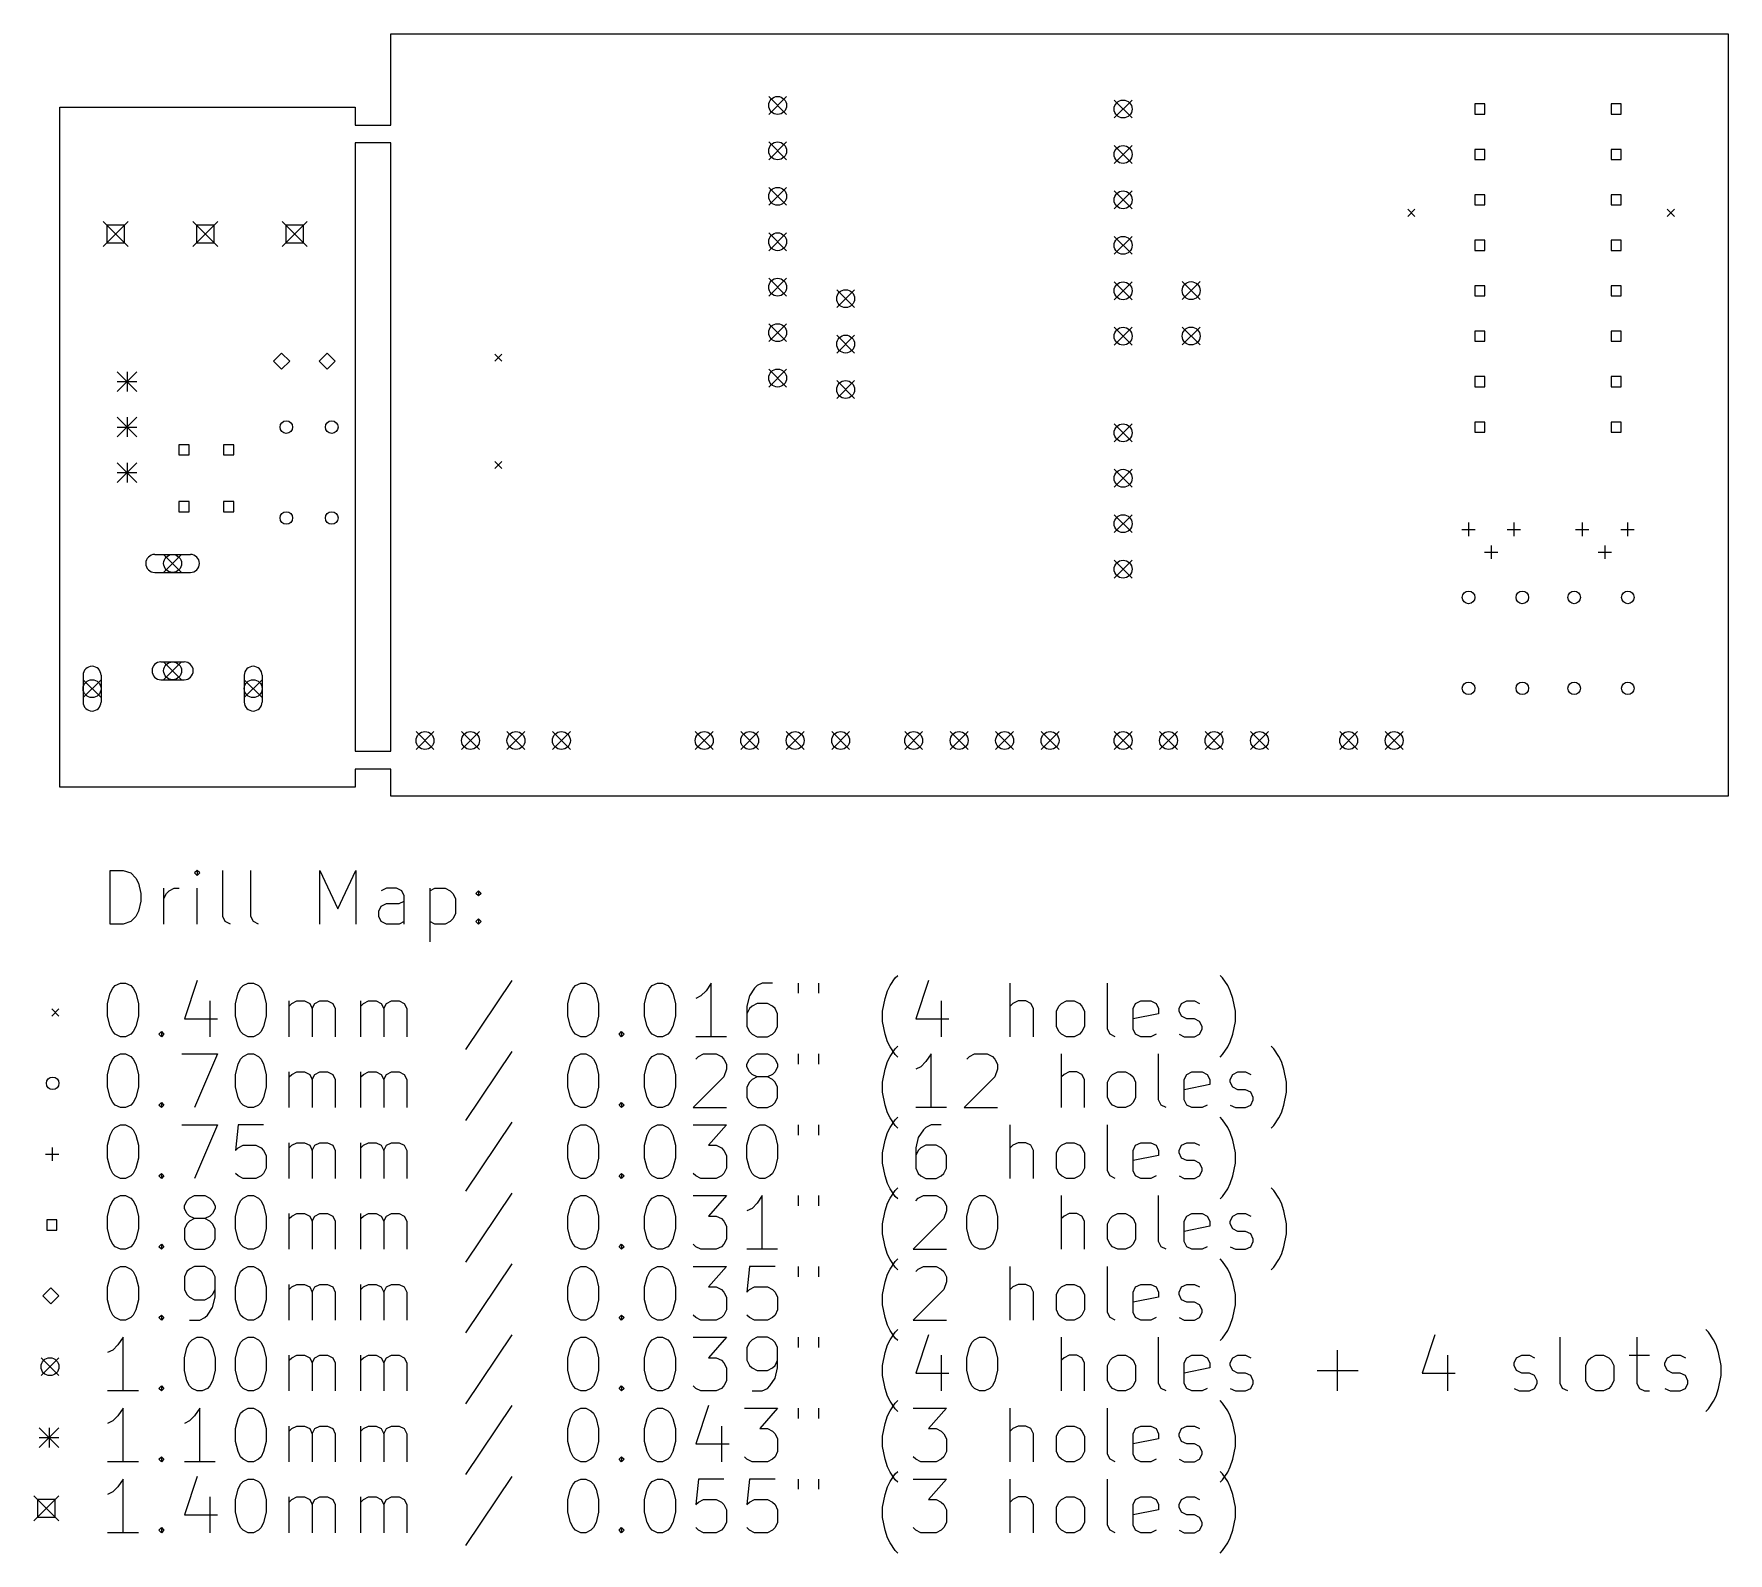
# Model space of a CAD drawing. Extents: x 170.1 to 264.7, y -118.8 to -33.9.
import ezdxf

# ---------------------------------------------------------------- set-up
doc = ezdxf.new("R2010")
doc.units = 0
doc.layers.add('BLACK', color=7, linetype='CONTINUOUS')

msp = doc.modelspace()

# ---------------------------------------------------------------- linework, layer by layer
at = {"layer": 'BLACK', "linetype": 'CONTINUOUS'}
for p, q in [((190, -33.9), (263.8, -33.9)), ((190, -39), (190, -33.9)), ((263.8, -33.9), (264.7, -33.9)), ((264.7, -33.9), (264.7, -76.5)), ((211.1, -37.4), (212.1, -38.4)), ((212.1, -37.4), (211.1, -38.4)), ((230.4, -37.6), (231.4, -38.6)), ((231.4, -37.6), (230.4, -38.6)), ((251.108, -37.8172), (250.542, -37.8172)), ((250.542, -37.8172), (250.542, -38.3828)), ((251.108, -38.3828), (251.108, -37.8172)), ((258.728, -37.8172), (258.162, -37.8172)), ((258.162, -37.8172), (258.162, -38.3828)), ((258.728, -38.3828), (258.728, -37.8172)), ((171.5, -38), (188, -38)), ((171.5, -76), (171.5, -38)), ((188, -38), (188, -39)), ((250.542, -38.3828), (251.108, -38.3828)), ((258.162, -38.3828), (258.728, -38.3828)), ((188, -39), (190, -39)), ((190, -40), (188, -40)), ((188, -40), (188, -74)), ((190, -74), (190, -40)), ((211.1, -39.94), (212.1, -40.94)), ((212.1, -39.94), (211.1, -40.94)), ((230.4, -40.14), (231.4, -41.14)), ((231.4, -40.14), (230.4, -41.14)), ((251.108, -40.3572), (250.542, -40.3572)), ((250.542, -40.3572), (250.542, -40.9228)), ((251.108, -40.9228), (251.108, -40.3572)), ((258.728, -40.3572), (258.162, -40.3572)), ((258.162, -40.3572), (258.162, -40.9228)), ((258.728, -40.9228), (258.728, -40.3572)), ((250.542, -40.9228), (251.108, -40.9228)), ((258.162, -40.9228), (258.728, -40.9228)), ((211.1, -42.48), (212.1, -43.48)), ((212.1, -42.48), (211.1, -43.48)), ((230.4, -42.68), (231.4, -43.68)), ((231.4, -42.68), (230.4, -43.68)), ((251.108, -42.8972), (250.542, -42.8972)), ((250.542, -42.8972), (250.542, -43.4628)), ((250.542, -43.4628), (251.108, -43.4628)), ((251.108, -43.4628), (251.108, -42.8972)), ((258.728, -42.8972), (258.162, -42.8972)), ((258.162, -42.8972), (258.162, -43.4628)), ((258.162, -43.4628), (258.728, -43.4628)), ((258.728, -43.4628), (258.728, -42.8972)), ((173.925, -44.385), (175.325, -45.785)), ((175.325, -44.385), (173.925, -45.785)), ((178.925, -44.385), (180.325, -45.785)), ((180.325, -44.385), (178.925, -45.785)), ((183.925, -44.385), (185.325, -45.785)), ((185.325, -44.385), (183.925, -45.785)), ((246.8, -43.7), (247.2, -44.1)), ((247.2, -43.7), (246.8, -44.1)), ((261.3, -43.7), (261.7, -44.1)), ((261.7, -43.7), (261.3, -44.1)), ((175.12, -44.59), (174.13, -44.59)), ((174.13, -44.59), (174.13, -45.58)), ((175.12, -45.58), (175.12, -44.59)), ((180.12, -44.59), (179.13, -44.59)), ((179.13, -44.59), (179.13, -45.58)), ((180.12, -45.58), (180.12, -44.59)), ((185.12, -44.59), (184.13, -44.59)), ((184.13, -44.59), (184.13, -45.58)), ((185.12, -45.58), (185.12, -44.59)), ((211.1, -45.02), (212.1, -46.02)), ((212.1, -45.02), (211.1, -46.02)), ((230.4, -45.22), (231.4, -46.22)), ((231.4, -45.22), (230.4, -46.22)), ((174.13, -45.58), (175.12, -45.58)), ((179.13, -45.58), (180.12, -45.58)), ((184.13, -45.58), (185.12, -45.58)), ((251.108, -45.4372), (250.542, -45.4372)), ((250.542, -45.4372), (250.542, -46.0028)), ((250.542, -46.0028), (251.108, -46.0028)), ((251.108, -46.0028), (251.108, -45.4372)), ((258.728, -45.4372), (258.162, -45.4372)), ((258.162, -45.4372), (258.162, -46.0028)), ((258.162, -46.0028), (258.728, -46.0028)), ((258.728, -46.0028), (258.728, -45.4372)), ((211.1, -47.56), (212.1, -48.56)), ((212.1, -47.56), (211.1, -48.56)), ((214.9, -48.2), (215.9, -49.2)), ((215.9, -48.2), (214.9, -49.2)), ((230.4, -47.76), (231.4, -48.76)), ((231.4, -47.76), (230.4, -48.76)), ((234.2, -47.75), (235.2, -48.75)), ((235.2, -47.75), (234.2, -48.75)), ((251.108, -47.9772), (250.542, -47.9772)), ((250.542, -47.9772), (250.542, -48.5428)), ((251.108, -48.5428), (251.108, -47.9772)), ((258.728, -47.9772), (258.162, -47.9772)), ((258.162, -47.9772), (258.162, -48.5428)), ((258.728, -48.5428), (258.728, -47.9772)), ((250.542, -48.5428), (251.108, -48.5428)), ((258.162, -48.5428), (258.728, -48.5428)), ((211.1, -50.1), (212.1, -51.1)), ((212.1, -50.1), (211.1, -51.1)), ((214.9, -50.74), (215.9, -51.74)), ((215.9, -50.74), (214.9, -51.74)), ((230.4, -50.3), (231.4, -51.3)), ((231.4, -50.3), (230.4, -51.3)), ((234.2, -50.29), (235.2, -51.29)), ((235.2, -50.29), (234.2, -51.29)), ((251.108, -50.5172), (250.542, -50.5172)), ((250.542, -50.5172), (250.542, -51.0828)), ((250.542, -51.0828), (251.108, -51.0828)), ((251.108, -51.0828), (251.108, -50.5172)), ((258.728, -50.5172), (258.162, -50.5172)), ((258.162, -50.5172), (258.162, -51.0828)), ((258.162, -51.0828), (258.728, -51.0828)), ((258.728, -51.0828), (258.728, -50.5172)), ((183.89, -51.746), (183.44, -52.196)), ((184.34, -52.196), (183.89, -51.746)), ((186.43, -51.746), (185.98, -52.196)), ((186.88, -52.196), (186.43, -51.746)), ((195.8, -51.8), (196.2, -52.2)), ((196.2, -51.8), (195.8, -52.2)), ((174.71, -52.79), (175.81, -53.89)), ((175.81, -52.79), (174.71, -53.89)), ((175.26, -52.79), (175.26, -53.89)), ((183.44, -52.196), (183.89, -52.646)), ((183.89, -52.646), (184.34, -52.196)), ((185.98, -52.196), (186.43, -52.646)), ((186.43, -52.646), (186.88, -52.196)), ((211.1, -52.64), (212.1, -53.64)), ((212.1, -52.64), (211.1, -53.64)), ((174.71, -53.34), (175.81, -53.34)), ((214.9, -53.28), (215.9, -54.28)), ((215.9, -53.28), (214.9, -54.28)), ((251.108, -53.0572), (250.542, -53.0572)), ((250.542, -53.0572), (250.542, -53.6228)), ((250.542, -53.6228), (251.108, -53.6228)), ((251.108, -53.6228), (251.108, -53.0572)), ((258.728, -53.0572), (258.162, -53.0572)), ((258.162, -53.0572), (258.162, -53.6228)), ((258.162, -53.6228), (258.728, -53.6228)), ((258.728, -53.6228), (258.728, -53.0572)), ((174.71, -55.33), (175.81, -56.43)), ((175.81, -55.33), (174.71, -56.43)), ((175.26, -55.33), (175.26, -56.43)), ((230.4, -55.7), (231.4, -56.7)), ((231.4, -55.7), (230.4, -56.7)), ((251.108, -55.5972), (250.542, -55.5972)), ((250.542, -55.5972), (250.542, -56.1628)), ((251.108, -56.1628), (251.108, -55.5972)), ((258.728, -55.5972), (258.162, -55.5972)), ((258.162, -55.5972), (258.162, -56.1628)), ((258.728, -56.1628), (258.728, -55.5972)), ((174.71, -55.88), (175.81, -55.88)), ((250.542, -56.1628), (251.108, -56.1628)), ((258.162, -56.1628), (258.728, -56.1628)), ((178.718, -56.8672), (178.152, -56.8672)), ((178.152, -56.8672), (178.152, -57.4328)), ((178.152, -57.4328), (178.718, -57.4328)), ((178.718, -57.4328), (178.718, -56.8672)), ((181.218, -56.8672), (180.652, -56.8672)), ((180.652, -56.8672), (180.652, -57.4328)), ((180.652, -57.4328), (181.218, -57.4328)), ((181.218, -57.4328), (181.218, -56.8672)), ((174.71, -57.87), (175.81, -58.97)), ((175.81, -57.87), (174.71, -58.97)), ((174.71, -58.42), (175.81, -58.42)), ((175.26, -57.87), (175.26, -58.97)), ((195.8, -57.8), (196.2, -58.2)), ((196.2, -57.8), (195.8, -58.2)), ((230.4, -58.24), (231.4, -59.24)), ((231.4, -58.24), (230.4, -59.24)), ((178.718, -60.0422), (178.152, -60.0422)), ((178.152, -60.0422), (178.152, -60.6078)), ((178.718, -60.6078), (178.718, -60.0422)), ((181.218, -60.0422), (180.652, -60.0422)), ((180.652, -60.0422), (180.652, -60.6078)), ((181.218, -60.6078), (181.218, -60.0422)), ((178.152, -60.6078), (178.718, -60.6078)), ((180.652, -60.6078), (181.218, -60.6078)), ((230.4, -60.78), (231.4, -61.78)), ((231.4, -60.78), (230.4, -61.78)), ((250.19, -61.22), (250.19, -61.97)), ((252.73, -61.22), (252.73, -61.97)), ((256.54, -61.22), (256.54, -61.97)), ((259.08, -61.22), (259.08, -61.97)), ((249.815, -61.595), (250.565, -61.595)), ((252.355, -61.595), (253.105, -61.595)), ((256.165, -61.595), (256.915, -61.595)), ((258.705, -61.595), (259.455, -61.595)), ((176.8, -63), (178.8, -63)), ((177.3, -63), (178.3, -64)), ((178.3, -63), (177.3, -64)), ((230.4, -63.32), (231.4, -64.32)), ((231.4, -63.32), (230.4, -64.32)), ((251.085, -62.865), (251.835, -62.865)), ((251.46, -62.49), (251.46, -63.24)), ((257.435, -62.865), (258.185, -62.865)), ((257.81, -62.49), (257.81, -63.24)), ((176.8, -64), (178.8, -64)), ((177.15, -69), (178.45, -69)), ((177.3, -69), (178.3, -70)), ((178.3, -69), (177.3, -70)), ((172.8, -69.75), (172.8, -71.25)), ((172.8, -70), (173.8, -71)), ((173.8, -70), (172.8, -71)), ((173.8, -69.75), (173.8, -71.25)), ((177.15, -70), (178.45, -70)), ((181.8, -69.75), (181.8, -71.25)), ((181.8, -70), (182.8, -71)), ((182.8, -70), (181.8, -71)), ((182.8, -69.75), (182.8, -71.25)), ((191.4, -72.9), (192.4, -73.9)), ((192.4, -72.9), (191.4, -73.9)), ((193.94, -72.9), (194.94, -73.9)), ((194.94, -72.9), (193.94, -73.9)), ((196.48, -72.9), (197.48, -73.9)), ((197.48, -72.9), (196.48, -73.9)), ((199.02, -72.9), (200.02, -73.9)), ((200.02, -72.9), (199.02, -73.9)), ((207, -72.9), (208, -73.9)), ((208, -72.9), (207, -73.9)), ((209.54, -72.9), (210.54, -73.9)), ((210.54, -72.9), (209.54, -73.9)), ((212.08, -72.9), (213.08, -73.9)), ((213.08, -72.9), (212.08, -73.9)), ((214.62, -72.9), (215.62, -73.9)), ((215.62, -72.9), (214.62, -73.9)), ((218.7, -72.9), (219.7, -73.9)), ((219.7, -72.9), (218.7, -73.9)), ((221.24, -72.9), (222.24, -73.9)), ((222.24, -72.9), (221.24, -73.9)), ((223.78, -72.9), (224.78, -73.9)), ((224.78, -72.9), (223.78, -73.9)), ((226.32, -72.9), (227.32, -73.9)), ((227.32, -72.9), (226.32, -73.9)), ((230.4, -72.9), (231.4, -73.9)), ((231.4, -72.9), (230.4, -73.9)), ((232.94, -72.9), (233.94, -73.9)), ((233.94, -72.9), (232.94, -73.9)), ((235.48, -72.9), (236.48, -73.9)), ((236.48, -72.9), (235.48, -73.9)), ((238.02, -72.9), (239.02, -73.9)), ((239.02, -72.9), (238.02, -73.9)), ((243, -72.9), (244, -73.9)), ((244, -72.9), (243, -73.9)), ((245.54, -72.9), (246.54, -73.9)), ((246.54, -72.9), (245.54, -73.9)), ((188, -74), (190, -74)), ((188, -75), (188, -76)), ((190, -75), (188, -75)), ((190, -76.5), (190, -75)), ((188, -76), (171.5, -76)), ((264.7, -76.5), (190, -76.5)), ((174.314, -83.6571), (174.314, -80.6571)), ((174.314, -80.6571), (175.029, -80.6571)), ((175.029, -80.6571), (175.457, -80.8)), ((175.457, -80.8), (175.743, -81.0857)), ((175.743, -81.0857), (175.886, -81.3714)), ((175.886, -81.3714), (176.029, -81.9429)), ((179.171, -80.6571), (179.029, -80.8)), ((179.029, -80.8), (179.171, -80.9429)), ((179.314, -80.8), (179.171, -80.6571)), ((179.171, -80.6571), (179.171, -80.9429)), ((179.171, -80.9429), (179.314, -80.8)), ((180.6, -83.2286), (180.6, -80.6571)), ((182.171, -83.2286), (182.171, -80.6571)), ((186.029, -83.6571), (186.029, -80.6571)), ((186.029, -80.6571), (187.029, -82.8)), ((187.029, -82.8), (188.029, -80.6571)), ((188.029, -80.6571), (188.029, -83.6571)), ((176.029, -81.9429), (176.029, -82.3714)), ((177.314, -83.6571), (177.314, -81.6571)), ((177.314, -82.2286), (177.457, -81.9429)), ((177.457, -81.9429), (177.6, -81.8)), ((177.6, -81.8), (177.886, -81.6571)), ((177.886, -81.6571), (178.171, -81.6571)), ((179.171, -83.6571), (179.171, -81.6571)), ((189.743, -81.6571), (189.457, -81.8)), ((190.314, -81.6571), (189.743, -81.6571)), ((190.6, -81.8), (190.314, -81.6571)), ((190.743, -82.0857), (190.6, -81.8)), ((190.743, -83.6571), (190.743, -82.0857)), ((192.171, -81.6571), (192.171, -84.6571)), ((192.171, -81.8), (192.457, -81.6571)), ((192.457, -81.6571), (193.029, -81.6571)), ((193.029, -81.6571), (193.314, -81.8)), ((193.314, -81.8), (193.457, -81.9429)), ((193.457, -81.9429), (193.6, -82.2286)), ((193.6, -82.2286), (193.6, -83.0857)), ((194.743, -81.9429), (194.886, -81.8)), ((194.886, -82.0857), (194.743, -81.9429)), ((194.886, -81.8), (195.029, -81.9429)), ((194.886, -81.8), (194.886, -82.0857)), ((195.029, -81.9429), (194.886, -82.0857)), ((175.743, -83.2286), (175.457, -83.5143)), ((175.886, -82.9429), (175.743, -83.2286)), ((176.029, -82.3714), (175.886, -82.9429)), ((180.743, -83.5143), (180.6, -83.2286)), ((182.314, -83.5143), (182.171, -83.2286)), ((189.314, -82.9429), (189.457, -82.6571)), ((189.314, -83.2286), (189.314, -82.9429)), ((189.457, -83.5143), (189.314, -83.2286)), ((189.457, -82.6571), (189.743, -82.5143)), ((189.743, -82.5143), (190.457, -82.5143)), ((190.457, -82.5143), (190.743, -82.3714)), ((193.6, -83.0857), (193.457, -83.3714)), ((175.029, -83.6571), (174.314, -83.6571)), ((175.457, -83.5143), (175.029, -83.6571)), ((181.029, -83.6571), (180.743, -83.5143)), ((182.6, -83.6571), (182.314, -83.5143)), ((189.743, -83.6571), (189.457, -83.5143)), ((190.457, -83.6571), (189.743, -83.6571)), ((190.743, -83.5143), (190.457, -83.6571)), ((192.457, -83.6571), (192.171, -83.5143)), ((193.029, -83.6571), (192.457, -83.6571)), ((193.314, -83.5143), (193.029, -83.6571)), ((193.457, -83.3714), (193.314, -83.5143)), ((194.743, -83.5143), (194.886, -83.3714)), ((194.886, -83.6571), (194.743, -83.5143)), ((194.886, -83.3714), (195.029, -83.5143)), ((194.886, -83.3714), (194.886, -83.6571)), ((195.029, -83.5143), (194.886, -83.6571)), ((174.6, -87.1), (174.886, -86.9571)), ((174.886, -86.9571), (175.171, -86.9571)), ((175.171, -86.9571), (175.457, -87.1)), ((179.171, -86.8143), (178.457, -88.9571)), ((181.743, -87.1), (182.029, -86.9571)), ((182.029, -86.9571), (182.314, -86.9571)), ((182.314, -86.9571), (182.6, -87.1)), ((196.743, -86.8143), (194.171, -90.6714)), ((200.314, -87.1), (200.6, -86.9571)), ((200.6, -86.9571), (200.886, -86.9571)), ((200.886, -86.9571), (201.171, -87.1)), ((204.6, -87.1), (204.886, -86.9571)), ((204.886, -86.9571), (205.171, -86.9571)), ((205.171, -86.9571), (205.457, -87.1)), ((207.886, -86.9571), (207.6, -87.3857)), ((207.886, -89.9571), (207.886, -86.9571)), ((210.743, -86.9571), (210.457, -87.1)), ((211.314, -86.9571), (210.743, -86.9571)), ((212.743, -86.9571), (212.743, -87.5286)), ((213.886, -86.9571), (213.886, -87.5286)), ((217.886, -87.1), (218.171, -86.6714)), ((218.171, -86.6714), (218.314, -86.5286)), ((220.029, -86.8143), (219.314, -88.9571)), ((224.6, -89.9571), (224.6, -86.9571)), ((230.029, -89.5286), (230.029, -86.9571)), ((236.457, -86.6714), (236.314, -86.5286)), ((236.743, -87.1), (236.457, -86.6714)), ((174.171, -88.1), (174.314, -87.5286)), ((174.314, -87.5286), (174.457, -87.2429)), ((174.457, -87.2429), (174.6, -87.1)), ((175.457, -87.1), (175.6, -87.2429)), ((175.6, -87.2429), (175.743, -87.5286)), ((175.743, -87.5286), (175.886, -88.1)), ((179.886, -87.9571), (179.886, -89.9571)), ((181.314, -88.1), (181.457, -87.5286)), ((181.457, -87.5286), (181.6, -87.2429)), ((181.6, -87.2429), (181.743, -87.1)), ((182.6, -87.1), (182.743, -87.2429)), ((182.743, -87.2429), (182.886, -87.5286)), ((182.886, -87.5286), (183.029, -88.1)), ((184.314, -89.9571), (184.314, -87.9571)), ((184.457, -88.1), (184.743, -87.9571)), ((184.743, -87.9571), (185.171, -87.9571)), ((185.171, -87.9571), (185.457, -88.1)), ((185.743, -88.1), (186.029, -87.9571)), ((186.029, -87.9571), (186.457, -87.9571)), ((186.457, -87.9571), (186.743, -88.1)), ((188.314, -89.9571), (188.314, -87.9571)), ((188.457, -88.1), (188.743, -87.9571)), ((188.743, -87.9571), (189.171, -87.9571)), ((189.171, -87.9571), (189.457, -88.1)), ((189.743, -88.1), (190.029, -87.9571)), ((190.029, -87.9571), (190.457, -87.9571)), ((190.457, -87.9571), (190.743, -88.1)), ((199.886, -88.1), (200.029, -87.5286)), ((200.029, -87.5286), (200.171, -87.2429)), ((200.171, -87.2429), (200.314, -87.1)), ((201.171, -87.1), (201.314, -87.2429)), ((201.314, -87.2429), (201.457, -87.5286)), ((201.457, -87.5286), (201.6, -88.1)), ((204.171, -88.1), (204.314, -87.5286)), ((204.314, -87.5286), (204.457, -87.2429)), ((204.457, -87.2429), (204.6, -87.1)), ((205.457, -87.1), (205.6, -87.2429)), ((205.6, -87.2429), (205.743, -87.5286)), ((205.743, -87.5286), (205.886, -88.1)), ((207.314, -87.6714), (207.029, -87.8143)), ((207.6, -87.3857), (207.314, -87.6714)), ((210.029, -87.6714), (209.886, -88.2429)), ((210.314, -87.2429), (210.029, -87.6714)), ((210.457, -87.1), (210.314, -87.2429)), ((217.457, -88.5286), (217.6, -87.8143)), ((217.6, -87.8143), (217.743, -87.3857)), ((217.743, -87.3857), (217.886, -87.1)), ((220.743, -87.9571), (220.743, -89.9571)), ((225.029, -87.9571), (224.743, -88.1)), ((225.457, -87.9571), (225.029, -87.9571)), ((225.743, -88.1), (225.457, -87.9571)), ((227.457, -88.1), (227.743, -87.9571)), ((227.743, -87.9571), (228.171, -87.9571)), ((228.171, -87.9571), (228.457, -88.1)), ((231.6, -88.1), (231.886, -87.9571)), ((231.886, -87.9571), (232.457, -87.9571)), ((232.457, -87.9571), (232.743, -88.1)), ((234.171, -88.1), (234.457, -87.9571)), ((234.457, -87.9571), (234.886, -87.9571)), ((234.886, -87.9571), (235.171, -88.1)), ((236.886, -87.3857), (236.743, -87.1)), ((237.029, -87.8143), (236.886, -87.3857)), ((237.171, -88.5286), (237.029, -87.8143)), ((171.05, -88.4), (171.45, -88.8)), ((171.45, -88.4), (171.05, -88.8)), ((174.171, -88.8143), (174.171, -88.1)), ((174.314, -89.3857), (174.171, -88.8143)), ((175.886, -88.8143), (175.743, -89.3857)), ((175.886, -88.1), (175.886, -88.8143)), ((178.457, -88.9571), (180.314, -88.9571)), ((181.314, -88.8143), (181.314, -88.1)), ((181.457, -89.3857), (181.314, -88.8143)), ((183.029, -88.8143), (182.886, -89.3857)), ((183.029, -88.1), (183.029, -88.8143)), ((184.314, -88.2429), (184.457, -88.1)), ((185.457, -88.1), (185.6, -88.3857)), ((185.6, -88.3857), (185.743, -88.1)), ((185.6, -88.3857), (185.6, -89.9571)), ((186.743, -88.1), (186.886, -88.3857)), ((186.886, -88.3857), (186.886, -89.9571)), ((188.314, -88.2429), (188.457, -88.1)), ((189.457, -88.1), (189.6, -88.3857)), ((189.6, -88.3857), (189.743, -88.1)), ((189.6, -88.3857), (189.6, -89.9571)), ((190.743, -88.1), (190.886, -88.3857)), ((190.886, -88.3857), (190.886, -89.9571)), ((199.886, -88.8143), (199.886, -88.1)), ((200.029, -89.3857), (199.886, -88.8143)), ((201.6, -88.8143), (201.457, -89.3857)), ((201.6, -88.1), (201.6, -88.8143)), ((204.171, -88.8143), (204.171, -88.1)), ((204.314, -89.3857), (204.171, -88.8143)), ((205.886, -88.8143), (205.743, -89.3857)), ((205.886, -88.1), (205.886, -88.8143)), ((209.886, -88.2429), (209.886, -89.3857)), ((210.029, -88.3857), (209.886, -88.6714)), ((210.171, -88.2429), (210.029, -88.3857)), ((210.457, -88.1), (210.171, -88.2429)), ((211.029, -88.1), (210.457, -88.1)), ((211.314, -88.2429), (211.029, -88.1)), ((211.457, -88.3857), (211.314, -88.2429)), ((211.6, -88.6714), (211.457, -88.3857)), ((211.6, -89.3857), (211.6, -88.6714)), ((217.457, -89.1), (217.457, -88.5286)), ((219.314, -88.9571), (221.171, -88.9571)), ((224.743, -88.1), (224.6, -88.2429)), ((225.886, -88.3857), (225.743, -88.1)), ((225.886, -89.9571), (225.886, -88.3857)), ((227.171, -88.5286), (227.314, -88.2429)), ((227.171, -89.3857), (227.171, -88.5286)), ((227.314, -88.2429), (227.457, -88.1)), ((228.457, -88.1), (228.6, -88.2429)), ((228.6, -88.2429), (228.743, -88.5286)), ((228.743, -88.5286), (228.743, -89.3857)), ((231.457, -88.3857), (231.6, -88.1)), ((231.457, -89.5286), (231.457, -88.3857)), ((232.886, -88.6714), (231.457, -88.9571)), ((232.743, -88.1), (232.886, -88.3857)), ((232.886, -88.3857), (232.886, -88.6714)), ((234.029, -88.3857), (234.171, -88.1)), ((234.029, -88.5286), (234.029, -88.3857)), ((234.171, -88.8143), (234.029, -88.5286)), ((234.457, -88.9571), (234.171, -88.8143)), ((234.886, -88.9571), (234.457, -88.9571)), ((235.171, -89.1), (234.886, -88.9571)), ((237.171, -89.1), (237.171, -88.5286)), ((174.457, -89.6714), (174.314, -89.3857)), ((174.6, -89.8143), (174.457, -89.6714)), ((174.886, -89.9571), (174.6, -89.8143)), ((175.457, -89.8143), (175.171, -89.9571)), ((175.6, -89.6714), (175.457, -89.8143)), ((175.743, -89.3857), (175.6, -89.6714)), ((177.029, -89.8143), (177.171, -89.6714)), ((177.171, -89.9571), (177.029, -89.8143)), ((177.171, -89.6714), (177.314, -89.8143)), ((177.171, -89.6714), (177.171, -89.9571)), ((177.314, -89.8143), (177.171, -89.9571)), ((181.6, -89.6714), (181.457, -89.3857)), ((181.743, -89.8143), (181.6, -89.6714)), ((182.029, -89.9571), (181.743, -89.8143)), ((182.6, -89.8143), (182.314, -89.9571)), ((182.743, -89.6714), (182.6, -89.8143)), ((182.886, -89.3857), (182.743, -89.6714)), ((200.171, -89.6714), (200.029, -89.3857)), ((200.314, -89.8143), (200.171, -89.6714)), ((200.6, -89.9571), (200.314, -89.8143)), ((201.171, -89.8143), (200.886, -89.9571)), ((201.314, -89.6714), (201.171, -89.8143)), ((201.457, -89.3857), (201.314, -89.6714)), ((202.743, -89.8143), (202.886, -89.6714)), ((202.886, -89.9571), (202.743, -89.8143)), ((202.886, -89.6714), (203.029, -89.8143)), ((202.886, -89.6714), (202.886, -89.9571)), ((203.029, -89.8143), (202.886, -89.9571)), ((204.457, -89.6714), (204.314, -89.3857)), ((204.6, -89.8143), (204.457, -89.6714)), ((204.886, -89.9571), (204.6, -89.8143)), ((205.457, -89.8143), (205.171, -89.9571)), ((205.6, -89.6714), (205.457, -89.8143)), ((205.743, -89.3857), (205.6, -89.6714)), ((209.886, -89.3857), (210.029, -89.6714)), ((210.029, -89.6714), (210.171, -89.8143)), ((210.171, -89.8143), (210.457, -89.9571)), ((211.029, -89.9571), (211.314, -89.8143)), ((211.314, -89.8143), (211.457, -89.6714)), ((211.457, -89.6714), (211.6, -89.3857)), ((217.6, -89.8143), (217.457, -89.1)), ((217.743, -90.2429), (217.6, -89.8143)), ((227.314, -89.6714), (227.171, -89.3857)), ((227.457, -89.8143), (227.314, -89.6714)), ((227.743, -89.9571), (227.457, -89.8143)), ((228.457, -89.8143), (228.171, -89.9571)), ((228.6, -89.6714), (228.457, -89.8143)), ((228.743, -89.3857), (228.6, -89.6714)), ((230.171, -89.8143), (230.029, -89.5286)), ((230.457, -89.9571), (230.171, -89.8143)), ((231.6, -89.8143), (231.457, -89.5286)), ((231.886, -89.9571), (231.6, -89.8143)), ((232.743, -89.8143), (232.457, -89.9571)), ((234.029, -89.8143), (234.314, -89.9571)), ((234.886, -89.9571), (235.171, -89.8143)), ((235.314, -89.3857), (235.171, -89.1)), ((235.171, -89.8143), (235.314, -89.5286)), ((235.314, -89.5286), (235.314, -89.3857)), ((236.886, -90.2429), (237.029, -89.8143)), ((237.029, -89.8143), (237.171, -89.1)), ((175.171, -89.9571), (174.886, -89.9571)), ((182.314, -89.9571), (182.029, -89.9571)), ((196.743, -90.7743), (194.171, -94.6314)), ((200.886, -89.9571), (200.6, -89.9571)), ((205.171, -89.9571), (204.886, -89.9571)), ((208.743, -89.9571), (207.029, -89.9571)), ((210.457, -89.9571), (211.029, -89.9571)), ((217.886, -90.5286), (217.743, -90.2429)), ((218.171, -90.9571), (217.886, -90.5286)), ((217.886, -91.06), (218.171, -90.6314)), ((218.171, -90.6314), (218.314, -90.4886)), ((228.171, -89.9571), (227.743, -89.9571)), ((232.457, -89.9571), (231.886, -89.9571)), ((234.314, -89.9571), (234.886, -89.9571)), ((236.457, -90.9571), (236.743, -90.5286)), ((236.743, -90.5286), (236.886, -90.2429)), ((239.314, -90.6314), (239.171, -90.4886)), ((239.6, -91.06), (239.314, -90.6314)), ((174.171, -92.06), (174.314, -91.4886)), ((174.314, -91.4886), (174.457, -91.2029)), ((174.457, -91.2029), (174.6, -91.06)), ((174.6, -91.06), (174.886, -90.9171)), ((174.886, -90.9171), (175.171, -90.9171)), ((175.171, -90.9171), (175.457, -91.06)), ((175.457, -91.06), (175.6, -91.2029)), ((175.6, -91.2029), (175.743, -91.4886)), ((175.743, -91.4886), (175.886, -92.06)), ((178.314, -90.9171), (180.314, -90.9171)), ((180.314, -90.9171), (179.029, -93.9171)), ((181.314, -92.06), (181.457, -91.4886)), ((181.457, -91.4886), (181.6, -91.2029)), ((181.6, -91.2029), (181.743, -91.06)), ((181.743, -91.06), (182.029, -90.9171)), ((182.029, -90.9171), (182.314, -90.9171)), ((182.314, -90.9171), (182.6, -91.06)), ((182.6, -91.06), (182.743, -91.2029)), ((182.743, -91.2029), (182.886, -91.4886)), ((182.886, -91.4886), (183.029, -92.06)), ((199.886, -92.06), (200.029, -91.4886)), ((200.029, -91.4886), (200.171, -91.2029)), ((200.171, -91.2029), (200.314, -91.06)), ((200.314, -91.06), (200.6, -90.9171)), ((200.6, -90.9171), (200.886, -90.9171)), ((200.886, -90.9171), (201.171, -91.06)), ((201.171, -91.06), (201.314, -91.2029)), ((201.314, -91.2029), (201.457, -91.4886)), ((201.457, -91.4886), (201.6, -92.06)), ((204.171, -92.06), (204.314, -91.4886)), ((204.314, -91.4886), (204.457, -91.2029)), ((204.457, -91.2029), (204.6, -91.06)), ((204.6, -91.06), (204.886, -90.9171)), ((204.886, -90.9171), (205.171, -90.9171)), ((205.171, -90.9171), (205.457, -91.06)), ((205.457, -91.06), (205.6, -91.2029)), ((205.6, -91.2029), (205.743, -91.4886)), ((205.743, -91.4886), (205.886, -92.06)), ((207.029, -91.2029), (207.171, -91.06)), ((207.171, -91.06), (207.457, -90.9171)), ((207.457, -90.9171), (208.171, -90.9171)), ((208.171, -90.9171), (208.457, -91.06)), ((208.457, -91.06), (208.6, -91.2029)), ((208.6, -91.2029), (208.743, -91.4886)), ((208.743, -91.7743), (208.6, -92.2029)), ((208.743, -91.4886), (208.743, -91.7743)), ((209.886, -91.4886), (210.029, -91.2029)), ((209.886, -91.6314), (209.886, -91.4886)), ((210.029, -91.9171), (209.886, -91.6314)), ((210.029, -91.2029), (210.171, -91.06)), ((210.171, -91.06), (210.457, -90.9171)), ((210.457, -90.9171), (211.029, -90.9171)), ((211.029, -90.9171), (211.314, -91.06)), ((211.314, -91.06), (211.457, -91.2029)), ((211.457, -91.2029), (211.6, -91.4886)), ((211.6, -91.6314), (211.457, -91.9171)), ((211.6, -91.4886), (211.6, -91.6314)), ((212.743, -90.9171), (212.743, -91.4886)), ((213.886, -90.9171), (213.886, -91.4886)), ((217.457, -92.4886), (217.6, -91.7743)), ((217.6, -91.7743), (217.743, -91.3457)), ((217.743, -91.3457), (217.886, -91.06)), ((218.314, -91.1), (218.171, -90.9571)), ((219.6, -91.6314), (219.314, -91.7743)), ((219.886, -91.3457), (219.6, -91.6314)), ((220.171, -90.9171), (219.886, -91.3457)), ((220.171, -93.9171), (220.171, -90.9171)), ((222.171, -91.2029), (222.314, -91.06)), ((222.314, -91.06), (222.6, -90.9171)), ((222.6, -90.9171), (223.314, -90.9171)), ((223.314, -90.9171), (223.6, -91.06)), ((223.6, -91.06), (223.743, -91.2029)), ((223.743, -91.2029), (223.886, -91.4886)), ((223.886, -91.7743), (223.743, -92.2029)), ((223.886, -91.4886), (223.886, -91.7743)), ((227.457, -93.9171), (227.457, -90.9171)), ((232.886, -93.4886), (232.886, -90.9171)), ((236.314, -91.1), (236.457, -90.9571)), ((239.743, -91.3457), (239.6, -91.06)), ((239.886, -91.7743), (239.743, -91.3457)), ((240.029, -92.4886), (239.886, -91.7743)), ((174.171, -92.7743), (174.171, -92.06)), ((175.886, -92.06), (175.886, -92.7743)), ((181.314, -92.7743), (181.314, -92.06)), ((183.029, -92.06), (183.029, -92.7743)), ((184.314, -93.9171), (184.314, -91.9171)), ((184.314, -92.2029), (184.457, -92.06)), ((184.457, -92.06), (184.743, -91.9171)), ((184.743, -91.9171), (185.171, -91.9171)), ((185.171, -91.9171), (185.457, -92.06)), ((185.457, -92.06), (185.6, -92.3457)), ((185.6, -92.3457), (185.743, -92.06)), ((185.6, -92.3457), (185.6, -93.9171)), ((185.743, -92.06), (186.029, -91.9171)), ((186.029, -91.9171), (186.457, -91.9171)), ((186.457, -91.9171), (186.743, -92.06)), ((186.743, -92.06), (186.886, -92.3457)), ((186.886, -92.3457), (186.886, -93.9171)), ((188.314, -93.9171), (188.314, -91.9171)), ((188.314, -92.2029), (188.457, -92.06)), ((188.457, -92.06), (188.743, -91.9171)), ((188.743, -91.9171), (189.171, -91.9171)), ((189.171, -91.9171), (189.457, -92.06)), ((189.457, -92.06), (189.6, -92.3457)), ((189.6, -92.3457), (189.743, -92.06)), ((189.6, -92.3457), (189.6, -93.9171)), ((189.743, -92.06), (190.029, -91.9171)), ((190.029, -91.9171), (190.457, -91.9171)), ((190.457, -91.9171), (190.743, -92.06)), ((190.743, -92.06), (190.886, -92.3457)), ((190.886, -92.3457), (190.886, -93.9171)), ((199.886, -92.7743), (199.886, -92.06)), ((201.6, -92.06), (201.6, -92.7743)), ((204.171, -92.7743), (204.171, -92.06)), ((205.886, -92.06), (205.886, -92.7743)), ((208.6, -92.2029), (206.886, -93.9171)), ((210.029, -92.4886), (209.886, -92.7743)), ((210.171, -92.06), (210.029, -91.9171)), ((210.171, -92.3457), (210.029, -92.4886)), ((210.457, -92.2029), (210.171, -92.06)), ((210.457, -92.2029), (210.171, -92.3457)), ((211.029, -92.2029), (210.457, -92.2029)), ((211.314, -92.06), (211.029, -92.2029)), ((211.314, -92.3457), (211.029, -92.2029)), ((211.457, -91.9171), (211.314, -92.06)), ((211.457, -92.4886), (211.314, -92.3457)), ((211.6, -92.7743), (211.457, -92.4886)), ((217.457, -93.06), (217.457, -92.4886)), ((223.743, -92.2029), (222.029, -93.9171)), ((227.6, -92.06), (227.457, -92.2029)), ((227.886, -91.9171), (227.6, -92.06)), ((228.314, -91.9171), (227.886, -91.9171)), ((228.6, -92.06), (228.314, -91.9171)), ((228.743, -92.3457), (228.6, -92.06)), ((228.743, -93.9171), (228.743, -92.3457)), ((230.029, -92.4886), (230.171, -92.2029)), ((230.029, -93.3457), (230.029, -92.4886)), ((230.171, -92.2029), (230.314, -92.06)), ((230.314, -92.06), (230.6, -91.9171)), ((230.6, -91.9171), (231.029, -91.9171)), ((231.029, -91.9171), (231.314, -92.06)), ((231.314, -92.06), (231.457, -92.2029)), ((231.457, -92.2029), (231.6, -92.4886)), ((231.6, -92.4886), (231.6, -93.3457)), ((234.314, -92.3457), (234.457, -92.06)), ((234.314, -93.4886), (234.314, -92.3457)), ((235.743, -92.6314), (234.314, -92.9171)), ((234.457, -92.06), (234.743, -91.9171)), ((234.743, -91.9171), (235.314, -91.9171)), ((235.314, -91.9171), (235.6, -92.06)), ((235.6, -92.06), (235.743, -92.3457)), ((235.743, -92.3457), (235.743, -92.6314)), ((236.886, -92.3457), (237.029, -92.06)), ((236.886, -92.4886), (236.886, -92.3457)), ((237.029, -92.7743), (236.886, -92.4886)), ((237.029, -92.06), (237.314, -91.9171)), ((237.314, -91.9171), (237.743, -91.9171)), ((237.743, -91.9171), (238.029, -92.06)), ((240.029, -93.06), (240.029, -92.4886)), ((174.314, -93.3457), (174.171, -92.7743)), ((174.457, -93.6314), (174.314, -93.3457)), ((174.6, -93.7743), (174.457, -93.6314)), ((175.6, -93.6314), (175.457, -93.7743)), ((175.743, -93.3457), (175.6, -93.6314)), ((175.886, -92.7743), (175.743, -93.3457)), ((177.029, -93.7743), (177.171, -93.6314)), ((177.171, -93.6314), (177.314, -93.7743)), ((177.171, -93.6314), (177.171, -93.9171)), ((181.457, -93.3457), (181.314, -92.7743)), ((181.6, -93.6314), (181.457, -93.3457)), ((181.743, -93.7743), (181.6, -93.6314)), ((182.743, -93.6314), (182.6, -93.7743)), ((182.886, -93.3457), (182.743, -93.6314)), ((183.029, -92.7743), (182.886, -93.3457)), ((200.029, -93.3457), (199.886, -92.7743)), ((200.171, -93.6314), (200.029, -93.3457)), ((200.314, -93.7743), (200.171, -93.6314)), ((201.314, -93.6314), (201.171, -93.7743)), ((201.457, -93.3457), (201.314, -93.6314)), ((201.6, -92.7743), (201.457, -93.3457)), ((202.743, -93.7743), (202.886, -93.6314)), ((202.886, -93.6314), (203.029, -93.7743)), ((202.886, -93.6314), (202.886, -93.9171)), ((204.314, -93.3457), (204.171, -92.7743)), ((204.457, -93.6314), (204.314, -93.3457)), ((204.6, -93.7743), (204.457, -93.6314)), ((205.6, -93.6314), (205.457, -93.7743)), ((205.743, -93.3457), (205.6, -93.6314)), ((205.886, -92.7743), (205.743, -93.3457)), ((209.886, -92.7743), (209.886, -93.3457)), ((209.886, -93.3457), (210.029, -93.6314)), ((210.029, -93.6314), (210.171, -93.7743)), ((211.314, -93.7743), (211.457, -93.6314)), ((211.457, -93.6314), (211.6, -93.3457)), ((211.6, -93.3457), (211.6, -92.7743)), ((217.6, -93.7743), (217.457, -93.06)), ((230.171, -93.6314), (230.029, -93.3457)), ((230.314, -93.7743), (230.171, -93.6314)), ((231.457, -93.6314), (231.314, -93.7743)), ((231.6, -93.3457), (231.457, -93.6314)), ((233.029, -93.7743), (232.886, -93.4886)), ((234.457, -93.7743), (234.314, -93.4886)), ((237.314, -92.9171), (237.029, -92.7743)), ((237.743, -92.9171), (237.314, -92.9171)), ((238.029, -93.06), (237.743, -92.9171)), ((238.171, -93.3457), (238.029, -93.06)), ((238.029, -93.7743), (238.171, -93.4886)), ((238.171, -93.4886), (238.171, -93.3457)), ((239.886, -93.7743), (240.029, -93.06)), ((174.886, -93.9171), (174.6, -93.7743)), ((175.171, -93.9171), (174.886, -93.9171)), ((175.457, -93.7743), (175.171, -93.9171)), ((177.171, -93.9171), (177.029, -93.7743)), ((177.314, -93.7743), (177.171, -93.9171)), ((182.029, -93.9171), (181.743, -93.7743)), ((182.314, -93.9171), (182.029, -93.9171)), ((182.6, -93.7743), (182.314, -93.9171)), ((200.6, -93.9171), (200.314, -93.7743)), ((200.886, -93.9171), (200.6, -93.9171)), ((201.171, -93.7743), (200.886, -93.9171)), ((202.886, -93.9171), (202.743, -93.7743)), ((203.029, -93.7743), (202.886, -93.9171)), ((204.886, -93.9171), (204.6, -93.7743)), ((205.171, -93.9171), (204.886, -93.9171)), ((205.457, -93.7743), (205.171, -93.9171)), ((206.886, -93.9171), (208.743, -93.9171)), ((210.171, -93.7743), (210.457, -93.9171)), ((210.457, -93.9171), (211.029, -93.9171)), ((211.029, -93.9171), (211.314, -93.7743)), ((217.743, -94.2029), (217.6, -93.7743)), ((217.886, -94.4886), (217.743, -94.2029)), ((218.171, -94.9171), (217.886, -94.4886)), ((217.886, -95.02), (218.171, -94.5914)), ((218.171, -94.5914), (218.314, -94.4486)), ((221.029, -93.9171), (219.314, -93.9171)), ((222.029, -93.9171), (223.886, -93.9171)), ((230.6, -93.9171), (230.314, -93.7743)), ((231.029, -93.9171), (230.6, -93.9171)), ((231.314, -93.7743), (231.029, -93.9171)), ((233.314, -93.9171), (233.029, -93.7743)), ((234.743, -93.9171), (234.457, -93.7743)), ((235.314, -93.9171), (234.743, -93.9171)), ((235.6, -93.7743), (235.314, -93.9171)), ((236.457, -94.5914), (236.314, -94.4486)), ((236.743, -95.02), (236.457, -94.5914)), ((236.886, -93.7743), (237.171, -93.9171)), ((237.171, -93.9171), (237.743, -93.9171)), ((237.743, -93.9171), (238.029, -93.7743)), ((239.314, -94.9171), (239.6, -94.4886)), ((239.6, -94.4886), (239.743, -94.2029)), ((239.743, -94.2029), (239.886, -93.7743)), ((174.171, -96.02), (174.314, -95.4486)), ((174.314, -95.4486), (174.457, -95.1629)), ((174.457, -95.1629), (174.6, -95.02)), ((174.6, -95.02), (174.886, -94.8771)), ((174.886, -94.8771), (175.171, -94.8771)), ((175.171, -94.8771), (175.457, -95.02)), ((175.457, -95.02), (175.6, -95.1629)), ((175.6, -95.1629), (175.743, -95.4486)), ((175.743, -95.4486), (175.886, -96.02)), ((178.314, -94.8771), (180.314, -94.8771)), ((180.314, -94.8771), (179.029, -97.8771)), ((181.457, -94.8771), (181.314, -96.3057)), ((182.886, -94.8771), (181.457, -94.8771)), ((196.743, -94.7343), (194.171, -98.5914)), ((199.886, -96.02), (200.029, -95.4486)), ((200.029, -95.4486), (200.171, -95.1629)), ((200.171, -95.1629), (200.314, -95.02)), ((200.314, -95.02), (200.6, -94.8771)), ((200.6, -94.8771), (200.886, -94.8771)), ((200.886, -94.8771), (201.171, -95.02)), ((201.171, -95.02), (201.314, -95.1629)), ((201.314, -95.1629), (201.457, -95.4486)), ((201.457, -95.4486), (201.6, -96.02)), ((204.171, -96.02), (204.314, -95.4486)), ((204.314, -95.4486), (204.457, -95.1629)), ((204.457, -95.1629), (204.6, -95.02)), ((204.6, -95.02), (204.886, -94.8771)), ((204.886, -94.8771), (205.171, -94.8771)), ((205.171, -94.8771), (205.457, -95.02)), ((205.457, -95.02), (205.6, -95.1629)), ((205.6, -95.1629), (205.743, -95.4486)), ((205.743, -95.4486), (205.886, -96.02)), ((206.886, -94.8771), (208.743, -94.8771)), ((208.743, -94.8771), (207.743, -96.02)), ((209.886, -96.02), (210.029, -95.4486)), ((210.029, -95.4486), (210.171, -95.1629)), ((210.171, -95.1629), (210.314, -95.02)), ((210.314, -95.02), (210.6, -94.8771)), ((210.6, -94.8771), (210.886, -94.8771)), ((210.886, -94.8771), (211.171, -95.02)), ((211.171, -95.02), (211.314, -95.1629)), ((211.314, -95.1629), (211.457, -95.4486)), ((211.457, -95.4486), (211.6, -96.02)), ((212.743, -94.8771), (212.743, -95.4486)), ((213.886, -94.8771), (213.886, -95.4486)), ((217.6, -95.7343), (217.743, -95.3057)), ((217.743, -95.3057), (217.886, -95.02)), ((218.314, -95.06), (218.171, -94.9171)), ((219.457, -95.5914), (219.314, -96.1629)), ((219.743, -95.1629), (219.457, -95.5914)), ((219.886, -95.02), (219.743, -95.1629)), ((220.171, -94.8771), (219.886, -95.02)), ((220.743, -94.8771), (220.171, -94.8771)), ((224.6, -97.8771), (224.6, -94.8771)), ((230.029, -97.4486), (230.029, -94.8771)), ((236.886, -95.3057), (236.743, -95.02)), ((237.029, -95.7343), (236.886, -95.3057)), ((239.171, -95.06), (239.314, -94.9171)), ((170.7, -96.52), (171.45, -96.52)), ((171.075, -96.145), (171.075, -96.895)), ((174.171, -96.7343), (174.171, -96.02)), ((175.886, -96.02), (175.886, -96.7343)), ((181.314, -96.3057), (181.457, -96.1629)), ((181.457, -96.1629), (181.743, -96.02)), ((181.743, -96.02), (182.457, -96.02)), ((182.457, -96.02), (182.743, -96.1629)), ((182.743, -96.1629), (182.886, -96.3057)), ((182.886, -96.3057), (183.029, -96.5914)), ((184.314, -97.8771), (184.314, -95.8771)), ((184.314, -96.1629), (184.457, -96.02)), ((184.457, -96.02), (184.743, -95.8771)), ((184.743, -95.8771), (185.171, -95.8771)), ((185.171, -95.8771), (185.457, -96.02)), ((185.457, -96.02), (185.6, -96.3057)), ((185.6, -96.3057), (185.743, -96.02)), ((185.6, -96.3057), (185.6, -97.8771)), ((185.743, -96.02), (186.029, -95.8771)), ((186.029, -95.8771), (186.457, -95.8771)), ((186.457, -95.8771), (186.743, -96.02)), ((186.743, -96.02), (186.886, -96.3057)), ((186.886, -96.3057), (186.886, -97.8771)), ((188.314, -97.8771), (188.314, -95.8771)), ((188.314, -96.1629), (188.457, -96.02)), ((188.457, -96.02), (188.743, -95.8771)), ((188.743, -95.8771), (189.171, -95.8771)), ((189.171, -95.8771), (189.457, -96.02)), ((189.457, -96.02), (189.6, -96.3057)), ((189.6, -96.3057), (189.743, -96.02)), ((189.6, -96.3057), (189.6, -97.8771)), ((189.743, -96.02), (190.029, -95.8771)), ((190.029, -95.8771), (190.457, -95.8771)), ((190.457, -95.8771), (190.743, -96.02)), ((190.743, -96.02), (190.886, -96.3057)), ((190.886, -96.3057), (190.886, -97.8771)), ((199.886, -96.7343), (199.886, -96.02)), ((201.6, -96.02), (201.6, -96.7343)), ((204.171, -96.7343), (204.171, -96.02)), ((205.886, -96.02), (205.886, -96.7343)), ((207.743, -96.02), (208.171, -96.02)), ((208.171, -96.02), (208.457, -96.1629)), ((208.457, -96.1629), (208.6, -96.3057)), ((208.6, -96.3057), (208.743, -96.5914)), ((209.886, -96.7343), (209.886, -96.02)), ((211.6, -96.02), (211.6, -96.7343)), ((217.457, -96.4486), (217.6, -95.7343)), ((217.457, -97.02), (217.457, -96.4486)), ((219.314, -96.1629), (219.314, -97.3057)), ((219.457, -96.3057), (219.314, -96.5914)), ((219.6, -96.1629), (219.457, -96.3057)), ((219.886, -96.02), (219.6, -96.1629)), ((220.457, -96.02), (219.886, -96.02)), ((220.743, -96.1629), (220.457, -96.02)), ((220.886, -96.3057), (220.743, -96.1629)), ((221.029, -96.5914), (220.886, -96.3057)), ((224.743, -96.02), (224.6, -96.1629)), ((225.029, -95.8771), (224.743, -96.02)), ((225.457, -95.8771), (225.029, -95.8771)), ((225.743, -96.02), (225.457, -95.8771)), ((225.886, -96.3057), (225.743, -96.02)), ((225.886, -97.8771), (225.886, -96.3057)), ((227.171, -96.4486), (227.314, -96.1629)), ((227.171, -97.3057), (227.171, -96.4486)), ((227.314, -96.1629), (227.457, -96.02)), ((227.457, -96.02), (227.743, -95.8771)), ((227.743, -95.8771), (228.171, -95.8771)), ((228.171, -95.8771), (228.457, -96.02)), ((228.457, -96.02), (228.6, -96.1629)), ((228.6, -96.1629), (228.743, -96.4486)), ((228.743, -96.4486), (228.743, -97.3057)), ((231.457, -96.3057), (231.6, -96.02)), ((231.457, -97.4486), (231.457, -96.3057)), ((231.6, -96.02), (231.886, -95.8771)), ((231.886, -95.8771), (232.457, -95.8771)), ((232.457, -95.8771), (232.743, -96.02)), ((232.743, -96.02), (232.886, -96.3057)), ((232.886, -96.3057), (232.886, -96.5914)), ((234.029, -96.3057), (234.171, -96.02)), ((234.029, -96.4486), (234.029, -96.3057)), ((234.171, -96.7343), (234.029, -96.4486)), ((234.171, -96.02), (234.457, -95.8771)), ((234.457, -95.8771), (234.886, -95.8771)), ((234.886, -95.8771), (235.171, -96.02)), ((237.171, -96.4486), (237.029, -95.7343)), ((237.171, -97.02), (237.171, -96.4486)), ((174.314, -97.3057), (174.171, -96.7343)), ((174.457, -97.5914), (174.314, -97.3057)), ((175.743, -97.3057), (175.6, -97.5914)), ((175.886, -96.7343), (175.743, -97.3057)), ((183.029, -97.3057), (182.886, -97.5914)), ((183.029, -96.5914), (183.029, -97.3057)), ((200.029, -97.3057), (199.886, -96.7343)), ((200.171, -97.5914), (200.029, -97.3057)), ((201.457, -97.3057), (201.314, -97.5914)), ((201.6, -96.7343), (201.457, -97.3057)), ((204.314, -97.3057), (204.171, -96.7343)), ((204.457, -97.5914), (204.314, -97.3057)), ((205.743, -97.3057), (205.6, -97.5914)), ((205.886, -96.7343), (205.743, -97.3057)), ((208.743, -97.3057), (208.6, -97.5914)), ((208.743, -96.5914), (208.743, -97.3057)), ((210.029, -97.3057), (209.886, -96.7343)), ((210.171, -97.5914), (210.029, -97.3057)), ((211.457, -97.3057), (211.314, -97.5914)), ((211.6, -96.7343), (211.457, -97.3057)), ((217.6, -97.7343), (217.457, -97.02)), ((219.314, -97.3057), (219.457, -97.5914)), ((220.886, -97.5914), (221.029, -97.3057)), ((221.029, -97.3057), (221.029, -96.5914)), ((227.314, -97.5914), (227.171, -97.3057)), ((228.743, -97.3057), (228.6, -97.5914)), ((230.171, -97.7343), (230.029, -97.4486)), ((232.886, -96.5914), (231.457, -96.8771)), ((231.6, -97.7343), (231.457, -97.4486)), ((234.457, -96.8771), (234.171, -96.7343)), ((234.886, -96.8771), (234.457, -96.8771)), ((235.171, -97.02), (234.886, -96.8771)), ((235.314, -97.3057), (235.171, -97.02)), ((235.171, -97.7343), (235.314, -97.4486)), ((235.314, -97.4486), (235.314, -97.3057)), ((237.029, -97.7343), (237.171, -97.02)), ((174.6, -97.7343), (174.457, -97.5914)), ((174.886, -97.8771), (174.6, -97.7343)), ((175.171, -97.8771), (174.886, -97.8771)), ((175.457, -97.7343), (175.171, -97.8771)), ((175.6, -97.5914), (175.457, -97.7343)), ((177.029, -97.7343), (177.171, -97.5914)), ((177.171, -97.8771), (177.029, -97.7343)), ((177.171, -97.5914), (177.314, -97.7343)), ((177.171, -97.5914), (177.171, -97.8771)), ((177.314, -97.7343), (177.171, -97.8771)), ((181.457, -97.7343), (181.314, -97.5914)), ((181.743, -97.8771), (181.457, -97.7343)), ((182.457, -97.8771), (181.743, -97.8771)), ((182.743, -97.7343), (182.457, -97.8771)), ((182.886, -97.5914), (182.743, -97.7343)), ((200.314, -97.7343), (200.171, -97.5914)), ((200.6, -97.8771), (200.314, -97.7343)), ((200.886, -97.8771), (200.6, -97.8771)), ((201.171, -97.7343), (200.886, -97.8771)), ((201.314, -97.5914), (201.171, -97.7343)), ((202.743, -97.7343), (202.886, -97.5914)), ((202.886, -97.8771), (202.743, -97.7343)), ((202.886, -97.5914), (203.029, -97.7343)), ((202.886, -97.5914), (202.886, -97.8771)), ((203.029, -97.7343), (202.886, -97.8771)), ((204.6, -97.7343), (204.457, -97.5914)), ((204.886, -97.8771), (204.6, -97.7343)), ((205.171, -97.8771), (204.886, -97.8771)), ((205.457, -97.7343), (205.171, -97.8771)), ((205.6, -97.5914), (205.457, -97.7343)), ((207.029, -97.7343), (206.886, -97.5914)), ((207.314, -97.8771), (207.029, -97.7343)), ((208.171, -97.8771), (207.314, -97.8771)), ((208.457, -97.7343), (208.171, -97.8771)), ((208.6, -97.5914), (208.457, -97.7343)), ((210.314, -97.7343), (210.171, -97.5914)), ((210.6, -97.8771), (210.314, -97.7343)), ((210.886, -97.8771), (210.6, -97.8771)), ((211.171, -97.7343), (210.886, -97.8771)), ((211.314, -97.5914), (211.171, -97.7343)), ((217.743, -98.1629), (217.6, -97.7343)), ((217.886, -98.4486), (217.743, -98.1629)), ((218.171, -98.5514), (218.314, -98.4086)), ((219.457, -97.5914), (219.6, -97.7343)), ((219.6, -97.7343), (219.886, -97.8771)), ((219.886, -97.8771), (220.457, -97.8771)), ((220.457, -97.8771), (220.743, -97.7343)), ((220.743, -97.7343), (220.886, -97.5914)), ((227.457, -97.7343), (227.314, -97.5914)), ((227.743, -97.8771), (227.457, -97.7343)), ((228.171, -97.8771), (227.743, -97.8771)), ((228.457, -97.7343), (228.171, -97.8771)), ((228.6, -97.5914), (228.457, -97.7343)), ((230.457, -97.8771), (230.171, -97.7343)), ((231.886, -97.8771), (231.6, -97.7343)), ((232.457, -97.8771), (231.886, -97.8771)), ((232.743, -97.7343), (232.457, -97.8771)), ((234.029, -97.7343), (234.314, -97.8771)), ((234.314, -97.8771), (234.886, -97.8771)), ((234.886, -97.8771), (235.171, -97.7343)), ((236.743, -98.4486), (236.886, -98.1629)), ((236.886, -98.1629), (237.029, -97.7343)), ((239.314, -98.5514), (239.171, -98.4086)), ((174.314, -99.4086), (174.457, -99.1229)), ((174.457, -99.1229), (174.6, -98.98)), ((174.6, -98.98), (174.886, -98.8371)), ((174.886, -98.8371), (175.171, -98.8371)), ((175.171, -98.8371), (175.457, -98.98)), ((175.457, -98.98), (175.6, -99.1229)), ((175.6, -99.1229), (175.743, -99.4086)), ((178.457, -99.4086), (178.6, -99.1229)), ((178.6, -99.1229), (178.743, -98.98)), ((178.743, -98.98), (179.029, -98.8371)), ((179.029, -98.8371), (179.6, -98.8371)), ((179.6, -98.8371), (179.886, -98.98)), ((179.886, -98.98), (180.029, -99.1229)), ((180.029, -99.1229), (180.171, -99.4086)), ((181.457, -99.4086), (181.6, -99.1229)), ((181.6, -99.1229), (181.743, -98.98)), ((181.743, -98.98), (182.029, -98.8371)), ((182.029, -98.8371), (182.314, -98.8371)), ((182.314, -98.8371), (182.6, -98.98)), ((182.6, -98.98), (182.743, -99.1229)), ((182.743, -99.1229), (182.886, -99.4086)), ((196.743, -98.6943), (194.171, -102.551)), ((200.029, -99.4086), (200.171, -99.1229)), ((200.171, -99.1229), (200.314, -98.98)), ((200.314, -98.98), (200.6, -98.8371)), ((200.6, -98.8371), (200.886, -98.8371)), ((200.886, -98.8371), (201.171, -98.98)), ((201.171, -98.98), (201.314, -99.1229)), ((201.314, -99.1229), (201.457, -99.4086)), ((204.314, -99.4086), (204.457, -99.1229)), ((204.457, -99.1229), (204.6, -98.98)), ((204.6, -98.98), (204.886, -98.8371)), ((204.886, -98.8371), (205.171, -98.8371)), ((205.171, -98.8371), (205.457, -98.98)), ((205.457, -98.98), (205.6, -99.1229)), ((205.6, -99.1229), (205.743, -99.4086)), ((206.886, -98.8371), (208.743, -98.8371)), ((208.743, -98.8371), (207.743, -99.98)), ((210.457, -99.2657), (210.171, -99.5514)), ((210.743, -98.8371), (210.457, -99.2657)), ((210.743, -101.837), (210.743, -98.8371)), ((212.743, -98.8371), (212.743, -99.4086)), ((213.886, -98.8371), (213.886, -99.4086)), ((217.6, -99.6943), (217.743, -99.2657)), ((217.743, -99.2657), (217.886, -98.98)), ((218.171, -98.8771), (217.886, -98.4486)), ((217.886, -98.98), (218.171, -98.5514)), ((218.314, -99.02), (218.171, -98.8771)), ((219.314, -99.1229), (219.457, -98.98)), ((219.457, -98.98), (219.743, -98.8371)), ((219.743, -98.8371), (220.457, -98.8371)), ((220.457, -98.8371), (220.743, -98.98)), ((220.743, -98.98), (220.886, -99.1229)), ((220.886, -99.1229), (221.029, -99.4086)), ((222.314, -99.4086), (222.457, -99.1229)), ((222.457, -99.1229), (222.6, -98.98)), ((222.6, -98.98), (222.886, -98.8371)), ((222.886, -98.8371), (223.171, -98.8371)), ((223.171, -98.8371), (223.457, -98.98)), ((223.457, -98.98), (223.6, -99.1229)), ((223.6, -99.1229), (223.743, -99.4086)), ((227.457, -101.837), (227.457, -98.8371)), ((232.886, -101.409), (232.886, -98.8371)), ((236.314, -99.02), (236.457, -98.8771)), ((236.457, -98.8771), (236.743, -98.4486)), ((239.6, -98.98), (239.314, -98.5514)), ((239.743, -99.2657), (239.6, -98.98)), ((239.886, -99.6943), (239.743, -99.2657)), ((171.333, -100.197), (170.767, -100.197)), ((170.767, -100.197), (170.767, -100.763)), ((171.333, -100.763), (171.333, -100.197)), ((174.171, -99.98), (174.314, -99.4086)), ((174.171, -100.694), (174.171, -99.98)), ((175.743, -99.4086), (175.886, -99.98)), ((175.886, -99.98), (175.886, -100.694)), ((178.457, -99.5514), (178.457, -99.4086)), ((178.6, -99.8371), (178.457, -99.5514)), ((178.743, -99.98), (178.6, -99.8371)), ((178.743, -100.266), (178.6, -100.409)), ((179.029, -100.123), (178.743, -99.98)), ((179.029, -100.123), (178.743, -100.266)), ((179.6, -100.123), (179.029, -100.123)), ((179.886, -99.98), (179.6, -100.123)), ((179.886, -100.266), (179.6, -100.123)), ((180.029, -99.8371), (179.886, -99.98)), ((180.029, -100.409), (179.886, -100.266)), ((180.171, -99.5514), (180.029, -99.8371)), ((180.171, -99.4086), (180.171, -99.5514)), ((181.314, -99.98), (181.457, -99.4086)), ((181.314, -100.694), (181.314, -99.98)), ((182.886, -99.4086), (183.029, -99.98)), ((183.029, -99.98), (183.029, -100.694)), ((184.314, -101.837), (184.314, -99.8371)), ((184.314, -100.123), (184.457, -99.98)), ((184.457, -99.98), (184.743, -99.8371)), ((184.743, -99.8371), (185.171, -99.8371)), ((185.171, -99.8371), (185.457, -99.98)), ((185.457, -99.98), (185.6, -100.266)), ((185.6, -100.266), (185.743, -99.98)), ((185.6, -100.266), (185.6, -101.837)), ((185.743, -99.98), (186.029, -99.8371)), ((186.029, -99.8371), (186.457, -99.8371)), ((186.457, -99.8371), (186.743, -99.98)), ((186.743, -99.98), (186.886, -100.266)), ((186.886, -100.266), (186.886, -101.837)), ((188.314, -101.837), (188.314, -99.8371)), ((188.314, -100.123), (188.457, -99.98)), ((188.457, -99.98), (188.743, -99.8371)), ((188.743, -99.8371), (189.171, -99.8371)), ((189.171, -99.8371), (189.457, -99.98)), ((189.457, -99.98), (189.6, -100.266)), ((189.6, -100.266), (189.743, -99.98)), ((189.6, -100.266), (189.6, -101.837)), ((189.743, -99.98), (190.029, -99.8371)), ((190.029, -99.8371), (190.457, -99.8371)), ((190.457, -99.8371), (190.743, -99.98)), ((190.743, -99.98), (190.886, -100.266)), ((190.886, -100.266), (190.886, -101.837)), ((199.886, -99.98), (200.029, -99.4086)), ((199.886, -100.694), (199.886, -99.98)), ((201.457, -99.4086), (201.6, -99.98)), ((201.6, -99.98), (201.6, -100.694)), ((204.171, -99.98), (204.314, -99.4086)), ((204.171, -100.694), (204.171, -99.98)), ((205.743, -99.4086), (205.886, -99.98)), ((205.886, -99.98), (205.886, -100.694)), ((207.743, -99.98), (208.171, -99.98)), ((208.171, -99.98), (208.457, -100.123)), ((208.457, -100.123), (208.6, -100.266)), ((208.6, -100.266), (208.743, -100.551)), ((210.171, -99.5514), (209.886, -99.6943)), ((217.457, -100.409), (217.6, -99.6943)), ((220.886, -100.123), (219.171, -101.837)), ((221.029, -99.6943), (220.886, -100.123)), ((221.029, -99.4086), (221.029, -99.6943)), ((222.171, -99.98), (222.314, -99.4086)), ((222.171, -100.694), (222.171, -99.98)), ((223.743, -99.4086), (223.886, -99.98)), ((223.886, -99.98), (223.886, -100.694)), ((227.6, -99.98), (227.457, -100.123)), ((227.886, -99.8371), (227.6, -99.98)), ((228.314, -99.8371), (227.886, -99.8371)), ((228.6, -99.98), (228.314, -99.8371)), ((228.743, -100.266), (228.6, -99.98)), ((228.743, -101.837), (228.743, -100.266)), ((230.029, -100.409), (230.171, -100.123)), ((230.171, -100.123), (230.314, -99.98)), ((230.314, -99.98), (230.6, -99.8371)), ((230.6, -99.8371), (231.029, -99.8371)), ((231.029, -99.8371), (231.314, -99.98)), ((231.314, -99.98), (231.457, -100.123)), ((231.457, -100.123), (231.6, -100.409)), ((234.314, -100.266), (234.457, -99.98)), ((234.314, -101.409), (234.314, -100.266)), ((234.457, -99.98), (234.743, -99.8371)), ((234.743, -99.8371), (235.314, -99.8371)), ((235.314, -99.8371), (235.6, -99.98)), ((235.6, -99.98), (235.743, -100.266)), ((235.743, -100.266), (235.743, -100.551)), ((236.886, -100.266), (237.029, -99.98)), ((236.886, -100.409), (236.886, -100.266)), ((237.029, -99.98), (237.314, -99.8371)), ((237.314, -99.8371), (237.743, -99.8371)), ((237.743, -99.8371), (238.029, -99.98)), ((240.029, -100.409), (239.886, -99.6943)), ((170.767, -100.763), (171.333, -100.763)), ((174.314, -101.266), (174.171, -100.694)), ((174.457, -101.551), (174.314, -101.266)), ((175.743, -101.266), (175.6, -101.551)), ((175.886, -100.694), (175.743, -101.266)), ((178.6, -100.409), (178.457, -100.694)), ((178.457, -100.694), (178.457, -101.266)), ((178.457, -101.266), (178.6, -101.551)), ((180.171, -100.694), (180.029, -100.409)), ((180.029, -101.551), (180.171, -101.266)), ((180.171, -101.266), (180.171, -100.694)), ((181.457, -101.266), (181.314, -100.694)), ((181.6, -101.551), (181.457, -101.266)), ((182.886, -101.266), (182.743, -101.551)), ((183.029, -100.694), (182.886, -101.266)), ((200.029, -101.266), (199.886, -100.694)), ((200.171, -101.551), (200.029, -101.266)), ((201.457, -101.266), (201.314, -101.551)), ((201.6, -100.694), (201.457, -101.266)), ((204.314, -101.266), (204.171, -100.694)), ((204.457, -101.551), (204.314, -101.266)), ((205.743, -101.266), (205.6, -101.551)), ((205.886, -100.694), (205.743, -101.266)), ((208.743, -101.266), (208.6, -101.551)), ((208.743, -100.551), (208.743, -101.266)), ((217.457, -100.98), (217.457, -100.409)), ((217.6, -101.694), (217.457, -100.98)), ((222.314, -101.266), (222.171, -100.694)), ((222.457, -101.551), (222.314, -101.266)), ((223.743, -101.266), (223.6, -101.551)), ((223.886, -100.694), (223.743, -101.266)), ((230.029, -101.266), (230.029, -100.409)), ((230.171, -101.551), (230.029, -101.266)), ((231.6, -101.266), (231.457, -101.551)), ((231.6, -100.409), (231.6, -101.266)), ((235.743, -100.551), (234.314, -100.837)), ((237.029, -100.694), (236.886, -100.409)), ((237.314, -100.837), (237.029, -100.694)), ((237.743, -100.837), (237.314, -100.837)), ((238.029, -100.98), (237.743, -100.837)), ((238.171, -101.266), (238.029, -100.98)), ((238.171, -101.409), (238.171, -101.266)), ((239.886, -101.694), (240.029, -100.98)), ((240.029, -100.98), (240.029, -100.409)), ((174.6, -101.694), (174.457, -101.551)), ((174.886, -101.837), (174.6, -101.694)), ((175.171, -101.837), (174.886, -101.837)), ((175.457, -101.694), (175.171, -101.837)), ((175.6, -101.551), (175.457, -101.694)), ((177.029, -101.694), (177.171, -101.551)), ((177.171, -101.837), (177.029, -101.694)), ((177.171, -101.551), (177.314, -101.694)), ((177.171, -101.551), (177.171, -101.837)), ((177.314, -101.694), (177.171, -101.837)), ((178.6, -101.551), (178.743, -101.694)), ((178.743, -101.694), (179.029, -101.837)), ((179.029, -101.837), (179.6, -101.837)), ((179.6, -101.837), (179.886, -101.694)), ((179.886, -101.694), (180.029, -101.551)), ((181.743, -101.694), (181.6, -101.551)), ((182.029, -101.837), (181.743, -101.694)), ((182.314, -101.837), (182.029, -101.837)), ((182.6, -101.694), (182.314, -101.837)), ((182.743, -101.551), (182.6, -101.694)), ((200.314, -101.694), (200.171, -101.551)), ((200.6, -101.837), (200.314, -101.694)), ((200.886, -101.837), (200.6, -101.837)), ((201.171, -101.694), (200.886, -101.837)), ((201.314, -101.551), (201.171, -101.694)), ((202.743, -101.694), (202.886, -101.551)), ((202.886, -101.837), (202.743, -101.694)), ((202.886, -101.551), (203.029, -101.694)), ((202.886, -101.551), (202.886, -101.837)), ((203.029, -101.694), (202.886, -101.837)), ((204.6, -101.694), (204.457, -101.551)), ((204.886, -101.837), (204.6, -101.694)), ((205.171, -101.837), (204.886, -101.837)), ((205.457, -101.694), (205.171, -101.837)), ((205.6, -101.551), (205.457, -101.694)), ((207.029, -101.694), (206.886, -101.551)), ((207.314, -101.837), (207.029, -101.694)), ((208.171, -101.837), (207.314, -101.837)), ((208.457, -101.694), (208.171, -101.837)), ((208.6, -101.551), (208.457, -101.694)), ((211.6, -101.837), (209.886, -101.837)), ((217.743, -102.123), (217.6, -101.694)), ((217.886, -102.409), (217.743, -102.123)), ((219.171, -101.837), (221.029, -101.837)), ((222.6, -101.694), (222.457, -101.551)), ((222.886, -101.837), (222.6, -101.694)), ((223.171, -101.837), (222.886, -101.837)), ((223.457, -101.694), (223.171, -101.837)), ((223.6, -101.551), (223.457, -101.694)), ((230.314, -101.694), (230.171, -101.551)), ((230.6, -101.837), (230.314, -101.694)), ((231.029, -101.837), (230.6, -101.837)), ((231.314, -101.694), (231.029, -101.837)), ((231.457, -101.551), (231.314, -101.694)), ((233.029, -101.694), (232.886, -101.409)), ((233.314, -101.837), (233.029, -101.694)), ((234.457, -101.694), (234.314, -101.409)), ((234.743, -101.837), (234.457, -101.694)), ((235.314, -101.837), (234.743, -101.837)), ((235.6, -101.694), (235.314, -101.837)), ((236.886, -101.694), (237.171, -101.837)), ((237.171, -101.837), (237.743, -101.837)), ((237.743, -101.837), (238.029, -101.694)), ((238.029, -101.694), (238.171, -101.409)), ((239.6, -102.409), (239.743, -102.123)), ((239.743, -102.123), (239.886, -101.694)), ((174.314, -103.369), (174.457, -103.083)), ((174.457, -103.083), (174.6, -102.94)), ((174.6, -102.94), (174.886, -102.797)), ((174.886, -102.797), (175.171, -102.797)), ((175.171, -102.797), (175.457, -102.94)), ((175.457, -102.94), (175.6, -103.083)), ((175.6, -103.083), (175.743, -103.369)), ((178.6, -103.083), (178.457, -103.369)), ((178.743, -102.94), (178.6, -103.083)), ((179.029, -102.797), (178.743, -102.94)), ((179.6, -102.797), (179.029, -102.797)), ((179.886, -102.94), (179.6, -102.797)), ((180.029, -103.083), (179.886, -102.94)), ((180.171, -103.369), (180.029, -103.083)), ((181.457, -103.369), (181.6, -103.083)), ((181.6, -103.083), (181.743, -102.94)), ((181.743, -102.94), (182.029, -102.797)), ((182.029, -102.797), (182.314, -102.797)), ((182.314, -102.797), (182.6, -102.94)), ((182.6, -102.94), (182.743, -103.083)), ((182.743, -103.083), (182.886, -103.369)), ((196.743, -102.654), (194.171, -106.511)), ((200.029, -103.369), (200.171, -103.083)), ((200.171, -103.083), (200.314, -102.94)), ((200.314, -102.94), (200.6, -102.797)), ((200.6, -102.797), (200.886, -102.797)), ((200.886, -102.797), (201.171, -102.94)), ((201.171, -102.94), (201.314, -103.083)), ((201.314, -103.083), (201.457, -103.369)), ((204.314, -103.369), (204.457, -103.083)), ((204.457, -103.083), (204.6, -102.94)), ((204.6, -102.94), (204.886, -102.797)), ((204.886, -102.797), (205.171, -102.797)), ((205.171, -102.797), (205.457, -102.94)), ((205.457, -102.94), (205.6, -103.083)), ((205.6, -103.083), (205.743, -103.369)), ((206.886, -102.797), (208.743, -102.797)), ((208.743, -102.797), (207.743, -103.94)), ((210.029, -102.797), (209.886, -104.226)), ((211.457, -102.797), (210.029, -102.797)), ((212.743, -102.797), (212.743, -103.369)), ((213.886, -102.797), (213.886, -103.369)), ((217.743, -103.226), (217.886, -102.94)), ((218.171, -102.837), (217.886, -102.409)), ((217.886, -102.94), (218.171, -102.511)), ((218.171, -102.511), (218.314, -102.369)), ((218.314, -102.98), (218.171, -102.837)), ((219.314, -103.083), (219.457, -102.94)), ((219.457, -102.94), (219.743, -102.797)), ((219.743, -102.797), (220.457, -102.797)), ((220.457, -102.797), (220.743, -102.94)), ((220.743, -102.94), (220.886, -103.083)), ((220.886, -103.083), (221.029, -103.369)), ((224.6, -105.797), (224.6, -102.797)), ((230.029, -105.369), (230.029, -102.797)), ((236.457, -102.511), (236.314, -102.369)), ((236.743, -102.94), (236.457, -102.511)), ((236.886, -103.226), (236.743, -102.94)), ((239.171, -102.98), (239.314, -102.837)), ((239.314, -102.837), (239.6, -102.409)), ((171, -103.99), (170.55, -104.44)), ((171.45, -104.44), (171, -103.99)), ((174.171, -103.94), (174.314, -103.369)), ((174.171, -104.654), (174.171, -103.94)), ((175.743, -103.369), (175.886, -103.94)), ((175.886, -103.94), (175.886, -104.654)), ((178.457, -103.369), (178.457, -104.083)), ((178.457, -104.083), (178.6, -104.369)), ((180.029, -104.369), (180.171, -104.083)), ((180.171, -104.511), (180.171, -103.369)), ((181.314, -103.94), (181.457, -103.369)), ((181.314, -104.654), (181.314, -103.94)), ((182.886, -103.369), (183.029, -103.94)), ((183.029, -103.94), (183.029, -104.654)), ((184.314, -105.797), (184.314, -103.797)), ((184.314, -104.083), (184.457, -103.94)), ((184.457, -103.94), (184.743, -103.797)), ((184.743, -103.797), (185.171, -103.797)), ((185.171, -103.797), (185.457, -103.94)), ((185.457, -103.94), (185.6, -104.226)), ((185.6, -104.226), (185.743, -103.94)), ((185.743, -103.94), (186.029, -103.797)), ((186.029, -103.797), (186.457, -103.797)), ((186.457, -103.797), (186.743, -103.94)), ((186.743, -103.94), (186.886, -104.226)), ((188.314, -105.797), (188.314, -103.797)), ((188.314, -104.083), (188.457, -103.94)), ((188.457, -103.94), (188.743, -103.797)), ((188.743, -103.797), (189.171, -103.797)), ((189.171, -103.797), (189.457, -103.94)), ((189.457, -103.94), (189.6, -104.226)), ((189.6, -104.226), (189.743, -103.94)), ((189.743, -103.94), (190.029, -103.797)), ((190.029, -103.797), (190.457, -103.797)), ((190.457, -103.797), (190.743, -103.94)), ((190.743, -103.94), (190.886, -104.226)), ((199.886, -103.94), (200.029, -103.369)), ((199.886, -104.654), (199.886, -103.94)), ((201.457, -103.369), (201.6, -103.94)), ((201.6, -103.94), (201.6, -104.654)), ((204.171, -103.94), (204.314, -103.369)), ((204.171, -104.654), (204.171, -103.94)), ((205.743, -103.369), (205.886, -103.94)), ((205.886, -103.94), (205.886, -104.654)), ((207.743, -103.94), (208.171, -103.94)), ((208.171, -103.94), (208.457, -104.083)), ((208.457, -104.083), (208.6, -104.226)), ((209.886, -104.226), (210.029, -104.083)), ((210.029, -104.083), (210.314, -103.94)), ((210.314, -103.94), (211.029, -103.94)), ((211.029, -103.94), (211.314, -104.083)), ((211.314, -104.083), (211.457, -104.226)), ((217.457, -104.369), (217.6, -103.654)), ((217.6, -103.654), (217.743, -103.226)), ((220.886, -104.083), (219.171, -105.797)), ((221.029, -103.654), (220.886, -104.083)), ((221.029, -103.369), (221.029, -103.654)), ((224.743, -103.94), (224.6, -104.083)), ((225.029, -103.797), (224.743, -103.94)), ((225.457, -103.797), (225.029, -103.797)), ((225.743, -103.94), (225.457, -103.797)), ((225.886, -104.226), (225.743, -103.94)), ((227.171, -104.369), (227.314, -104.083)), ((227.314, -104.083), (227.457, -103.94)), ((227.457, -103.94), (227.743, -103.797)), ((227.743, -103.797), (228.171, -103.797)), ((228.171, -103.797), (228.457, -103.94)), ((228.457, -103.94), (228.6, -104.083)), ((228.6, -104.083), (228.743, -104.369)), ((231.457, -104.226), (231.6, -103.94)), ((231.6, -103.94), (231.886, -103.797)), ((231.886, -103.797), (232.457, -103.797)), ((232.457, -103.797), (232.743, -103.94)), ((232.743, -103.94), (232.886, -104.226)), ((234.029, -104.226), (234.171, -103.94)), ((234.171, -103.94), (234.457, -103.797)), ((234.457, -103.797), (234.886, -103.797)), ((234.886, -103.797), (235.171, -103.94)), ((237.029, -103.654), (236.886, -103.226)), ((237.171, -104.369), (237.029, -103.654)), ((170.55, -104.44), (171, -104.89)), ((171, -104.89), (171.45, -104.44)), ((174.314, -105.226), (174.171, -104.654)), ((175.886, -104.654), (175.743, -105.226)), ((178.6, -104.369), (178.743, -104.511)), ((178.743, -104.511), (179.029, -104.654)), ((179.029, -104.654), (179.6, -104.654)), ((179.6, -104.654), (179.886, -104.511)), ((179.886, -104.511), (180.029, -104.369)), ((180.029, -105.083), (180.171, -104.511)), ((181.457, -105.226), (181.314, -104.654)), ((183.029, -104.654), (182.886, -105.226)), ((185.6, -104.226), (185.6, -105.797)), ((186.886, -104.226), (186.886, -105.797)), ((189.6, -104.226), (189.6, -105.797)), ((190.886, -104.226), (190.886, -105.797)), ((200.029, -105.226), (199.886, -104.654)), ((201.6, -104.654), (201.457, -105.226)), ((204.314, -105.226), (204.171, -104.654)), ((205.886, -104.654), (205.743, -105.226)), ((208.6, -104.226), (208.743, -104.511)), ((208.743, -104.511), (208.743, -105.226)), ((211.457, -104.226), (211.6, -104.511)), ((211.6, -104.511), (211.6, -105.226)), ((217.457, -104.94), (217.457, -104.369)), ((217.6, -105.654), (217.457, -104.94)), ((225.886, -105.797), (225.886, -104.226)), ((227.171, -105.226), (227.171, -104.369)), ((228.743, -104.369), (228.743, -105.226)), ((231.457, -105.369), (231.457, -104.226)), ((232.886, -104.511), (231.457, -104.797)), ((232.886, -104.226), (232.886, -104.511)), ((234.029, -104.369), (234.029, -104.226)), ((234.171, -104.654), (234.029, -104.369)), ((234.457, -104.797), (234.171, -104.654)), ((234.886, -104.797), (234.457, -104.797)), ((235.171, -104.94), (234.886, -104.797)), ((235.314, -105.226), (235.171, -104.94)), ((237.029, -105.654), (237.171, -104.94)), ((237.171, -104.94), (237.171, -104.369)), ((174.457, -105.511), (174.314, -105.226)), ((174.6, -105.654), (174.457, -105.511)), ((174.886, -105.797), (174.6, -105.654)), ((175.171, -105.797), (174.886, -105.797)), ((175.457, -105.654), (175.171, -105.797)), ((175.6, -105.511), (175.457, -105.654)), ((175.743, -105.226), (175.6, -105.511)), ((177.029, -105.654), (177.171, -105.511)), ((177.171, -105.797), (177.029, -105.654)), ((177.171, -105.511), (177.314, -105.654)), ((177.171, -105.511), (177.171, -105.797)), ((177.314, -105.654), (177.171, -105.797)), ((178.743, -105.797), (179.314, -105.797)), ((179.314, -105.797), (179.6, -105.654)), ((179.6, -105.654), (179.743, -105.511)), ((179.743, -105.511), (180.029, -105.083)), ((181.6, -105.511), (181.457, -105.226)), ((181.743, -105.654), (181.6, -105.511)), ((182.029, -105.797), (181.743, -105.654)), ((182.314, -105.797), (182.029, -105.797)), ((182.6, -105.654), (182.314, -105.797)), ((182.743, -105.511), (182.6, -105.654)), ((182.886, -105.226), (182.743, -105.511)), ((200.171, -105.511), (200.029, -105.226)), ((200.314, -105.654), (200.171, -105.511)), ((200.6, -105.797), (200.314, -105.654)), ((200.886, -105.797), (200.6, -105.797)), ((201.171, -105.654), (200.886, -105.797)), ((201.314, -105.511), (201.171, -105.654)), ((201.457, -105.226), (201.314, -105.511)), ((202.743, -105.654), (202.886, -105.511)), ((202.886, -105.797), (202.743, -105.654)), ((202.886, -105.511), (203.029, -105.654)), ((202.886, -105.511), (202.886, -105.797)), ((203.029, -105.654), (202.886, -105.797)), ((204.457, -105.511), (204.314, -105.226)), ((204.6, -105.654), (204.457, -105.511)), ((204.886, -105.797), (204.6, -105.654)), ((205.171, -105.797), (204.886, -105.797)), ((205.457, -105.654), (205.171, -105.797)), ((205.6, -105.511), (205.457, -105.654)), ((205.743, -105.226), (205.6, -105.511)), ((207.029, -105.654), (206.886, -105.511)), ((207.314, -105.797), (207.029, -105.654)), ((208.171, -105.797), (207.314, -105.797)), ((208.457, -105.654), (208.171, -105.797)), ((208.6, -105.511), (208.457, -105.654)), ((208.743, -105.226), (208.6, -105.511)), ((210.029, -105.654), (209.886, -105.511)), ((210.314, -105.797), (210.029, -105.654)), ((211.029, -105.797), (210.314, -105.797)), ((211.314, -105.654), (211.029, -105.797)), ((211.457, -105.511), (211.314, -105.654)), ((211.6, -105.226), (211.457, -105.511)), ((217.743, -106.083), (217.6, -105.654)), ((219.171, -105.797), (221.029, -105.797)), ((227.314, -105.511), (227.171, -105.226)), ((227.457, -105.654), (227.314, -105.511)), ((227.743, -105.797), (227.457, -105.654)), ((228.171, -105.797), (227.743, -105.797)), ((228.457, -105.654), (228.171, -105.797)), ((228.6, -105.511), (228.457, -105.654)), ((228.743, -105.226), (228.6, -105.511)), ((230.171, -105.654), (230.029, -105.369)), ((230.457, -105.797), (230.171, -105.654)), ((231.6, -105.654), (231.457, -105.369)), ((231.886, -105.797), (231.6, -105.654)), ((232.457, -105.797), (231.886, -105.797)), ((232.743, -105.654), (232.457, -105.797)), ((234.029, -105.654), (234.314, -105.797)), ((234.314, -105.797), (234.886, -105.797)), ((234.886, -105.797), (235.171, -105.654)), ((235.171, -105.654), (235.314, -105.369)), ((235.314, -105.369), (235.314, -105.226)), ((236.886, -106.083), (237.029, -105.654)), ((175.029, -106.757), (174.743, -107.186)), ((175.029, -109.757), (175.029, -106.757)), ((178.743, -107.043), (178.886, -106.9)), ((178.886, -106.9), (179.171, -106.757)), ((179.171, -106.757), (179.457, -106.757)), ((179.457, -106.757), (179.743, -106.9)), ((179.743, -106.9), (179.886, -107.043)), ((181.6, -107.043), (181.743, -106.9)), ((181.743, -106.9), (182.029, -106.757)), ((182.029, -106.757), (182.314, -106.757)), ((182.314, -106.757), (182.6, -106.9)), ((182.6, -106.9), (182.743, -107.043)), ((196.743, -106.614), (194.171, -110.471)), ((200.171, -107.043), (200.314, -106.9)), ((200.314, -106.9), (200.6, -106.757)), ((200.6, -106.757), (200.886, -106.757)), ((200.886, -106.757), (201.171, -106.9)), ((201.171, -106.9), (201.314, -107.043)), ((204.457, -107.043), (204.6, -106.9)), ((204.6, -106.9), (204.886, -106.757)), ((204.886, -106.757), (205.171, -106.757)), ((205.171, -106.757), (205.457, -106.9)), ((205.457, -106.9), (205.6, -107.043)), ((206.886, -106.757), (208.743, -106.757)), ((208.743, -106.757), (207.743, -107.9)), ((210.171, -106.9), (210.029, -107.043)), ((210.457, -106.757), (210.171, -106.9)), ((211.029, -106.757), (210.457, -106.757)), ((211.314, -106.9), (211.029, -106.757)), ((211.457, -107.043), (211.314, -106.9)), ((212.743, -106.757), (212.743, -107.329)), ((213.886, -106.757), (213.886, -107.329)), ((217.886, -106.369), (217.743, -106.083)), ((217.743, -107.186), (217.886, -106.9)), ((218.171, -106.797), (217.886, -106.369)), ((217.886, -106.9), (218.171, -106.471)), ((218.171, -106.471), (218.314, -106.329)), ((218.314, -106.94), (218.171, -106.797)), ((220.029, -106.614), (219.314, -108.757)), ((222.457, -107.043), (222.6, -106.9)), ((222.6, -106.9), (222.886, -106.757)), ((222.886, -106.757), (223.171, -106.757)), ((223.171, -106.757), (223.457, -106.9)), ((223.457, -106.9), (223.6, -107.043)), ((227.457, -109.757), (227.457, -106.757)), ((232.886, -109.329), (232.886, -106.757)), ((236.314, -106.94), (236.457, -106.797)), ((236.457, -106.797), (236.743, -106.369)), ((236.743, -106.369), (236.886, -106.083)), ((248.314, -106.614), (247.6, -108.757)), ((255.314, -109.329), (255.314, -106.757)), ((259.6, -106.757), (259.6, -109.329)), ((263.6, -106.471), (263.457, -106.329)), ((263.886, -106.9), (263.6, -106.471)), ((264.029, -107.186), (263.886, -106.9)), ((170.45, -107.9), (171.45, -108.9)), ((171.45, -107.9), (170.45, -108.9)), ((174.457, -107.471), (174.171, -107.614)), ((174.743, -107.186), (174.457, -107.471)), ((178.457, -107.9), (178.6, -107.329)), ((178.457, -108.614), (178.457, -107.9)), ((178.6, -107.329), (178.743, -107.043)), ((179.886, -107.043), (180.029, -107.329)), ((180.029, -107.329), (180.171, -107.9)), ((180.171, -107.9), (180.171, -108.614)), ((181.314, -107.9), (181.457, -107.329)), ((181.314, -108.614), (181.314, -107.9)), ((181.457, -107.329), (181.6, -107.043)), ((182.743, -107.043), (182.886, -107.329)), ((182.886, -107.329), (183.029, -107.9)), ((183.029, -107.9), (183.029, -108.614)), ((184.314, -109.757), (184.314, -107.757)), ((184.314, -108.043), (184.457, -107.9)), ((184.457, -107.9), (184.743, -107.757)), ((184.743, -107.757), (185.171, -107.757)), ((185.171, -107.757), (185.457, -107.9)), ((185.457, -107.9), (185.6, -108.186)), ((185.6, -108.186), (185.743, -107.9)), ((185.743, -107.9), (186.029, -107.757)), ((186.029, -107.757), (186.457, -107.757)), ((186.457, -107.757), (186.743, -107.9)), ((186.743, -107.9), (186.886, -108.186)), ((188.314, -109.757), (188.314, -107.757)), ((188.314, -108.043), (188.457, -107.9)), ((188.457, -107.9), (188.743, -107.757)), ((188.743, -107.757), (189.171, -107.757)), ((189.171, -107.757), (189.457, -107.9)), ((189.457, -107.9), (189.6, -108.186)), ((189.6, -108.186), (189.743, -107.9)), ((189.743, -107.9), (190.029, -107.757)), ((190.029, -107.757), (190.457, -107.757)), ((190.457, -107.757), (190.743, -107.9)), ((190.743, -107.9), (190.886, -108.186)), ((199.886, -107.9), (200.029, -107.329)), ((199.886, -108.614), (199.886, -107.9)), ((200.029, -107.329), (200.171, -107.043)), ((201.314, -107.043), (201.457, -107.329)), ((201.457, -107.329), (201.6, -107.9)), ((201.6, -107.9), (201.6, -108.614)), ((204.171, -107.9), (204.314, -107.329)), ((204.171, -108.614), (204.171, -107.9)), ((204.314, -107.329), (204.457, -107.043)), ((205.6, -107.043), (205.743, -107.329)), ((205.743, -107.329), (205.886, -107.9)), ((205.886, -107.9), (205.886, -108.614)), ((207.743, -107.9), (208.171, -107.9)), ((208.171, -107.9), (208.457, -108.043)), ((210.029, -107.043), (209.886, -107.329)), ((209.886, -107.329), (209.886, -108.043)), ((211.6, -107.329), (211.457, -107.043)), ((211.6, -108.471), (211.6, -107.329)), ((217.457, -108.329), (217.6, -107.614)), ((217.6, -107.614), (217.743, -107.186)), ((220.743, -107.757), (220.743, -109.757)), ((222.171, -107.9), (222.314, -107.329)), ((222.171, -108.614), (222.171, -107.9)), ((222.314, -107.329), (222.457, -107.043)), ((223.6, -107.043), (223.743, -107.329)), ((223.743, -107.329), (223.886, -107.9)), ((223.886, -107.9), (223.886, -108.614)), ((227.6, -107.9), (227.457, -108.043)), ((227.886, -107.757), (227.6, -107.9)), ((228.314, -107.757), (227.886, -107.757)), ((228.6, -107.9), (228.314, -107.757)), ((228.743, -108.186), (228.6, -107.9)), ((230.171, -108.043), (230.314, -107.9)), ((230.314, -107.9), (230.6, -107.757)), ((230.6, -107.757), (231.029, -107.757)), ((231.029, -107.757), (231.314, -107.9)), ((231.314, -107.9), (231.457, -108.043)), ((234.314, -108.186), (234.457, -107.9)), ((234.457, -107.9), (234.743, -107.757)), ((234.743, -107.757), (235.314, -107.757)), ((235.314, -107.757), (235.6, -107.9)), ((235.6, -107.9), (235.743, -108.186)), ((236.886, -108.186), (237.029, -107.9)), ((237.029, -107.9), (237.314, -107.757)), ((237.314, -107.757), (237.743, -107.757)), ((237.743, -107.757), (238.029, -107.9)), ((242.886, -109.757), (242.886, -107.471)), ((249.029, -107.757), (249.029, -109.757)), ((252.743, -108.186), (252.886, -107.9)), ((252.886, -107.9), (253.171, -107.757)), ((253.171, -107.757), (253.6, -107.757)), ((253.6, -107.757), (253.886, -107.9)), ((256.886, -108.043), (257.029, -107.9)), ((257.029, -107.9), (257.314, -107.757)), ((257.314, -107.757), (257.743, -107.757)), ((257.743, -107.757), (258.029, -107.9)), ((258.029, -107.9), (258.171, -108.043)), ((259.171, -107.757), (260.314, -107.757)), ((261.171, -108.186), (261.314, -107.9)), ((261.314, -107.9), (261.6, -107.757)), ((261.6, -107.757), (262.029, -107.757)), ((262.029, -107.757), (262.314, -107.9)), ((264.171, -107.614), (264.029, -107.186)), ((264.314, -108.329), (264.171, -107.614)), ((178.6, -109.186), (178.457, -108.614)), ((180.171, -108.614), (180.029, -109.186)), ((181.457, -109.186), (181.314, -108.614)), ((183.029, -108.614), (182.886, -109.186)), ((185.6, -108.186), (185.6, -109.757)), ((186.886, -108.186), (186.886, -109.757)), ((189.6, -108.186), (189.6, -109.757)), ((190.886, -108.186), (190.886, -109.757)), ((200.029, -109.186), (199.886, -108.614)), ((201.6, -108.614), (201.457, -109.186)), ((204.314, -109.186), (204.171, -108.614)), ((205.886, -108.614), (205.743, -109.186)), ((208.457, -108.043), (208.6, -108.186)), ((208.6, -108.186), (208.743, -108.471)), ((208.743, -108.471), (208.743, -109.186)), ((209.886, -108.043), (210.029, -108.329)), ((210.029, -108.329), (210.171, -108.471)), ((210.171, -108.471), (210.457, -108.614)), ((210.457, -108.614), (211.029, -108.614)), ((211.029, -108.614), (211.314, -108.471)), ((211.314, -108.471), (211.457, -108.329)), ((211.457, -108.329), (211.6, -108.043)), ((211.457, -109.043), (211.6, -108.471)), ((217.457, -108.9), (217.457, -108.329)), ((219.314, -108.757), (221.171, -108.757)), ((222.314, -109.186), (222.171, -108.614)), ((223.886, -108.614), (223.743, -109.186)), ((228.743, -109.757), (228.743, -108.186)), ((230.029, -108.329), (230.171, -108.043)), ((230.029, -109.186), (230.029, -108.329)), ((231.457, -108.043), (231.6, -108.329)), ((231.6, -108.329), (231.6, -109.186)), ((234.314, -109.329), (234.314, -108.186)), ((235.743, -108.471), (234.314, -108.757)), ((235.743, -108.186), (235.743, -108.471)), ((236.886, -108.329), (236.886, -108.186)), ((237.029, -108.614), (236.886, -108.329)), ((237.314, -108.757), (237.029, -108.614)), ((237.743, -108.757), (237.314, -108.757)), ((238.029, -108.9), (237.743, -108.757)), ((241.743, -108.614), (244.029, -108.614)), ((247.6, -108.757), (249.457, -108.757)), ((252.743, -108.329), (252.743, -108.186)), ((252.886, -108.614), (252.743, -108.329)), ((253.171, -108.757), (252.886, -108.614)), ((253.6, -108.757), (253.171, -108.757)), ((253.886, -108.9), (253.6, -108.757)), ((256.743, -108.329), (256.886, -108.043)), ((256.743, -109.186), (256.743, -108.329)), ((258.171, -108.043), (258.314, -108.329)), ((258.314, -108.329), (258.314, -109.186)), ((261.171, -108.329), (261.171, -108.186)), ((261.314, -108.614), (261.171, -108.329)), ((261.6, -108.757), (261.314, -108.614)), ((262.029, -108.757), (261.6, -108.757)), ((262.314, -108.9), (262.029, -108.757)), ((264.314, -108.9), (264.314, -108.329)), ((175.886, -109.757), (174.171, -109.757)), ((177.029, -109.614), (177.171, -109.471)), ((177.171, -109.757), (177.029, -109.614)), ((177.171, -109.471), (177.314, -109.614)), ((177.171, -109.471), (177.171, -109.757)), ((177.314, -109.614), (177.171, -109.757)), ((178.743, -109.471), (178.6, -109.186)), ((178.886, -109.614), (178.743, -109.471)), ((179.171, -109.757), (178.886, -109.614)), ((179.457, -109.757), (179.171, -109.757)), ((179.743, -109.614), (179.457, -109.757)), ((179.886, -109.471), (179.743, -109.614)), ((180.029, -109.186), (179.886, -109.471)), ((181.6, -109.471), (181.457, -109.186)), ((181.743, -109.614), (181.6, -109.471)), ((182.029, -109.757), (181.743, -109.614)), ((182.314, -109.757), (182.029, -109.757)), ((182.6, -109.614), (182.314, -109.757)), ((182.743, -109.471), (182.6, -109.614)), ((182.886, -109.186), (182.743, -109.471)), ((200.171, -109.471), (200.029, -109.186)), ((200.314, -109.614), (200.171, -109.471)), ((200.6, -109.757), (200.314, -109.614)), ((200.886, -109.757), (200.6, -109.757)), ((201.171, -109.614), (200.886, -109.757)), ((201.314, -109.471), (201.171, -109.614)), ((201.457, -109.186), (201.314, -109.471)), ((202.743, -109.614), (202.886, -109.471)), ((202.886, -109.757), (202.743, -109.614)), ((202.886, -109.471), (203.029, -109.614)), ((202.886, -109.471), (202.886, -109.757)), ((203.029, -109.614), (202.886, -109.757)), ((204.457, -109.471), (204.314, -109.186)), ((204.6, -109.614), (204.457, -109.471)), ((204.886, -109.757), (204.6, -109.614)), ((205.171, -109.757), (204.886, -109.757)), ((205.457, -109.614), (205.171, -109.757)), ((205.6, -109.471), (205.457, -109.614)), ((205.743, -109.186), (205.6, -109.471)), ((207.029, -109.614), (206.886, -109.471)), ((207.314, -109.757), (207.029, -109.614)), ((208.171, -109.757), (207.314, -109.757)), ((208.457, -109.614), (208.171, -109.757)), ((208.6, -109.471), (208.457, -109.614)), ((208.743, -109.186), (208.6, -109.471)), ((210.171, -109.757), (210.743, -109.757)), ((210.743, -109.757), (211.029, -109.614)), ((211.029, -109.614), (211.171, -109.471)), ((211.171, -109.471), (211.457, -109.043)), ((217.6, -109.614), (217.457, -108.9)), ((217.743, -110.043), (217.6, -109.614)), ((222.457, -109.471), (222.314, -109.186)), ((222.6, -109.614), (222.457, -109.471)), ((222.886, -109.757), (222.6, -109.614)), ((223.171, -109.757), (222.886, -109.757)), ((223.457, -109.614), (223.171, -109.757)), ((223.6, -109.471), (223.457, -109.614)), ((223.743, -109.186), (223.6, -109.471)), ((230.171, -109.471), (230.029, -109.186)), ((230.314, -109.614), (230.171, -109.471)), ((230.6, -109.757), (230.314, -109.614)), ((231.029, -109.757), (230.6, -109.757)), ((231.314, -109.614), (231.029, -109.757)), ((231.457, -109.471), (231.314, -109.614)), ((231.6, -109.186), (231.457, -109.471)), ((233.029, -109.614), (232.886, -109.329)), ((233.314, -109.757), (233.029, -109.614)), ((234.457, -109.614), (234.314, -109.329)), ((234.743, -109.757), (234.457, -109.614)), ((235.314, -109.757), (234.743, -109.757)), ((235.6, -109.614), (235.314, -109.757)), ((236.886, -109.614), (237.171, -109.757)), ((237.171, -109.757), (237.743, -109.757)), ((237.743, -109.757), (238.029, -109.614)), ((238.171, -109.186), (238.029, -108.9)), ((238.029, -109.614), (238.171, -109.329)), ((238.171, -109.329), (238.171, -109.186)), ((252.743, -109.614), (253.029, -109.757)), ((253.029, -109.757), (253.6, -109.757)), ((253.6, -109.757), (253.886, -109.614)), ((254.029, -109.186), (253.886, -108.9)), ((253.886, -109.614), (254.029, -109.329)), ((254.029, -109.329), (254.029, -109.186)), ((255.457, -109.614), (255.314, -109.329)), ((255.743, -109.757), (255.457, -109.614)), ((256.886, -109.471), (256.743, -109.186)), ((257.029, -109.614), (256.886, -109.471)), ((257.314, -109.757), (257.029, -109.614)), ((257.743, -109.757), (257.314, -109.757)), ((258.029, -109.614), (257.743, -109.757)), ((258.171, -109.471), (258.029, -109.614)), ((258.314, -109.186), (258.171, -109.471)), ((259.6, -109.329), (259.743, -109.614)), ((259.743, -109.614), (260.029, -109.757)), ((260.029, -109.757), (260.314, -109.757)), ((261.171, -109.614), (261.457, -109.757)), ((261.457, -109.757), (262.029, -109.757)), ((262.029, -109.757), (262.314, -109.614)), ((262.457, -109.186), (262.314, -108.9)), ((262.314, -109.614), (262.457, -109.329)), ((262.457, -109.329), (262.457, -109.186)), ((264.029, -110.043), (264.171, -109.614)), ((264.171, -109.614), (264.314, -108.9)), ((175.029, -110.717), (174.743, -111.146)), ((175.029, -113.717), (175.029, -110.717)), ((179.314, -110.717), (179.029, -111.146)), ((179.314, -113.717), (179.314, -110.717)), ((181.743, -110.86), (182.029, -110.717)), ((182.029, -110.717), (182.314, -110.717)), ((182.314, -110.717), (182.6, -110.86)), ((196.743, -110.574), (194.171, -114.431)), ((200.314, -110.86), (200.6, -110.717)), ((200.6, -110.717), (200.886, -110.717)), ((200.886, -110.717), (201.171, -110.86)), ((204.6, -110.86), (204.886, -110.717)), ((204.886, -110.717), (205.171, -110.717)), ((205.171, -110.717), (205.457, -110.86)), ((207.743, -110.574), (207.029, -112.717)), ((209.743, -110.717), (211.6, -110.717)), ((211.6, -110.717), (210.6, -111.86)), ((212.743, -110.717), (212.743, -111.289)), ((213.886, -110.717), (213.886, -111.289)), ((217.886, -110.329), (217.743, -110.043)), ((218.171, -110.757), (217.886, -110.329)), ((217.886, -110.86), (218.171, -110.431)), ((218.171, -110.431), (218.314, -110.289)), ((219.171, -110.717), (221.029, -110.717)), ((221.029, -110.717), (220.029, -111.86)), ((224.6, -113.717), (224.6, -110.717)), ((230.029, -113.289), (230.029, -110.717)), ((236.457, -110.431), (236.314, -110.289)), ((236.743, -110.86), (236.457, -110.431)), ((263.6, -110.757), (263.886, -110.329)), ((263.886, -110.329), (264.029, -110.043)), ((174.457, -111.431), (174.171, -111.574)), ((174.743, -111.146), (174.457, -111.431)), ((178.743, -111.431), (178.457, -111.574)), ((179.029, -111.146), (178.743, -111.431)), ((181.314, -111.86), (181.457, -111.289)), ((181.457, -111.289), (181.6, -111.003)), ((181.6, -111.003), (181.743, -110.86)), ((182.6, -110.86), (182.743, -111.003)), ((182.743, -111.003), (182.886, -111.289)), ((182.886, -111.289), (183.029, -111.86)), ((199.886, -111.86), (200.029, -111.289)), ((200.029, -111.289), (200.171, -111.003)), ((200.171, -111.003), (200.314, -110.86)), ((201.171, -110.86), (201.314, -111.003)), ((201.314, -111.003), (201.457, -111.289)), ((201.457, -111.289), (201.6, -111.86)), ((204.171, -111.86), (204.314, -111.289)), ((204.314, -111.289), (204.457, -111.003)), ((204.457, -111.003), (204.6, -110.86)), ((205.457, -110.86), (205.6, -111.003)), ((205.6, -111.003), (205.743, -111.289)), ((205.743, -111.289), (205.886, -111.86)), ((217.457, -112.289), (217.6, -111.574)), ((217.6, -111.574), (217.743, -111.146)), ((217.743, -111.146), (217.886, -110.86)), ((218.314, -110.9), (218.171, -110.757)), ((236.886, -111.146), (236.743, -110.86)), ((237.029, -111.574), (236.886, -111.146)), ((237.171, -112.289), (237.029, -111.574)), ((263.457, -110.9), (263.6, -110.757)), ((170.35, -111.81), (171.45, -112.91)), ((171.45, -111.81), (170.35, -112.91)), ((170.35, -112.36), (171.45, -112.36)), ((170.9, -111.81), (170.9, -112.91)), ((181.314, -112.574), (181.314, -111.86)), ((181.457, -113.146), (181.314, -112.574)), ((183.029, -112.574), (182.886, -113.146)), ((183.029, -111.86), (183.029, -112.574)), ((184.314, -113.717), (184.314, -111.717)), ((184.314, -112.003), (184.457, -111.86)), ((184.457, -111.86), (184.743, -111.717)), ((184.743, -111.717), (185.171, -111.717)), ((185.171, -111.717), (185.457, -111.86)), ((185.457, -111.86), (185.6, -112.146)), ((185.6, -112.146), (185.743, -111.86)), ((185.6, -112.146), (185.6, -113.717)), ((185.743, -111.86), (186.029, -111.717)), ((186.029, -111.717), (186.457, -111.717)), ((186.457, -111.717), (186.743, -111.86)), ((186.743, -111.86), (186.886, -112.146)), ((186.886, -112.146), (186.886, -113.717)), ((188.314, -113.717), (188.314, -111.717)), ((188.314, -112.003), (188.457, -111.86)), ((188.457, -111.86), (188.743, -111.717)), ((188.743, -111.717), (189.171, -111.717)), ((189.171, -111.717), (189.457, -111.86)), ((189.457, -111.86), (189.6, -112.146)), ((189.6, -112.146), (189.743, -111.86)), ((189.6, -112.146), (189.6, -113.717)), ((189.743, -111.86), (190.029, -111.717)), ((190.029, -111.717), (190.457, -111.717)), ((190.457, -111.717), (190.743, -111.86)), ((190.743, -111.86), (190.886, -112.146)), ((190.886, -112.146), (190.886, -113.717)), ((199.886, -112.574), (199.886, -111.86)), ((200.029, -113.146), (199.886, -112.574)), ((201.6, -112.574), (201.457, -113.146)), ((201.6, -111.86), (201.6, -112.574)), ((204.171, -112.574), (204.171, -111.86)), ((204.314, -113.146), (204.171, -112.574)), ((205.886, -112.574), (205.743, -113.146)), ((205.886, -111.86), (205.886, -112.574)), ((208.457, -111.717), (208.457, -113.717)), ((210.6, -111.86), (211.029, -111.86)), ((211.029, -111.86), (211.314, -112.003)), ((211.314, -112.003), (211.457, -112.146)), ((211.457, -112.146), (211.6, -112.431)), ((211.6, -112.431), (211.6, -113.146)), ((217.457, -112.86), (217.457, -112.289)), ((220.029, -111.86), (220.457, -111.86)), ((220.457, -111.86), (220.743, -112.003)), ((220.743, -112.003), (220.886, -112.146)), ((220.886, -112.146), (221.029, -112.431)), ((221.029, -112.431), (221.029, -113.146)), ((224.743, -111.86), (224.6, -112.003)), ((225.029, -111.717), (224.743, -111.86)), ((225.457, -111.717), (225.029, -111.717)), ((225.743, -111.86), (225.457, -111.717)), ((225.886, -112.146), (225.743, -111.86)), ((225.886, -113.717), (225.886, -112.146)), ((227.171, -112.289), (227.314, -112.003)), ((227.171, -113.146), (227.171, -112.289)), ((227.314, -112.003), (227.457, -111.86)), ((227.457, -111.86), (227.743, -111.717)), ((227.743, -111.717), (228.171, -111.717)), ((228.171, -111.717), (228.457, -111.86)), ((228.457, -111.86), (228.6, -112.003)), ((228.6, -112.003), (228.743, -112.289)), ((228.743, -112.289), (228.743, -113.146)), ((231.457, -112.146), (231.6, -111.86)), ((231.457, -113.289), (231.457, -112.146)), ((232.886, -112.431), (231.457, -112.717)), ((231.6, -111.86), (231.886, -111.717)), ((231.886, -111.717), (232.457, -111.717)), ((232.457, -111.717), (232.743, -111.86)), ((232.743, -111.86), (232.886, -112.146)), ((232.886, -112.146), (232.886, -112.431)), ((234.029, -112.146), (234.171, -111.86)), ((234.029, -112.289), (234.029, -112.146)), ((234.171, -112.574), (234.029, -112.289)), ((234.171, -111.86), (234.457, -111.717)), ((234.457, -112.717), (234.171, -112.574)), ((234.457, -111.717), (234.886, -111.717)), ((234.886, -111.717), (235.171, -111.86)), ((237.171, -112.86), (237.171, -112.289)), ((177.029, -113.574), (177.171, -113.431)), ((177.171, -113.717), (177.029, -113.574)), ((177.171, -113.431), (177.314, -113.574)), ((177.171, -113.431), (177.171, -113.717)), ((177.314, -113.574), (177.171, -113.717)), ((181.6, -113.431), (181.457, -113.146)), ((181.743, -113.574), (181.6, -113.431)), ((182.029, -113.717), (181.743, -113.574)), ((182.6, -113.574), (182.314, -113.717)), ((182.743, -113.431), (182.6, -113.574)), ((182.886, -113.146), (182.743, -113.431)), ((200.171, -113.431), (200.029, -113.146)), ((200.314, -113.574), (200.171, -113.431)), ((200.6, -113.717), (200.314, -113.574)), ((201.171, -113.574), (200.886, -113.717)), ((201.314, -113.431), (201.171, -113.574)), ((201.457, -113.146), (201.314, -113.431)), ((202.743, -113.574), (202.886, -113.431)), ((202.886, -113.717), (202.743, -113.574)), ((202.886, -113.431), (203.029, -113.574)), ((202.886, -113.431), (202.886, -113.717)), ((203.029, -113.574), (202.886, -113.717)), ((204.457, -113.431), (204.314, -113.146)), ((204.6, -113.574), (204.457, -113.431)), ((204.886, -113.717), (204.6, -113.574)), ((205.457, -113.574), (205.171, -113.717)), ((205.6, -113.431), (205.457, -113.574)), ((205.743, -113.146), (205.6, -113.431)), ((207.029, -112.717), (208.886, -112.717)), ((209.886, -113.574), (209.743, -113.431)), ((210.171, -113.717), (209.886, -113.574)), ((211.314, -113.574), (211.029, -113.717)), ((211.457, -113.431), (211.314, -113.574)), ((211.6, -113.146), (211.457, -113.431)), ((217.6, -113.574), (217.457, -112.86)), ((217.743, -114.003), (217.6, -113.574)), ((219.314, -113.574), (219.171, -113.431)), ((219.6, -113.717), (219.314, -113.574)), ((220.743, -113.574), (220.457, -113.717)), ((220.886, -113.431), (220.743, -113.574)), ((221.029, -113.146), (220.886, -113.431)), ((227.314, -113.431), (227.171, -113.146)), ((227.457, -113.574), (227.314, -113.431)), ((227.743, -113.717), (227.457, -113.574)), ((228.457, -113.574), (228.171, -113.717)), ((228.6, -113.431), (228.457, -113.574)), ((228.743, -113.146), (228.6, -113.431)), ((230.171, -113.574), (230.029, -113.289)), ((230.457, -113.717), (230.171, -113.574)), ((231.6, -113.574), (231.457, -113.289)), ((231.886, -113.717), (231.6, -113.574)), ((232.743, -113.574), (232.457, -113.717)), ((234.029, -113.574), (234.314, -113.717)), ((234.886, -112.717), (234.457, -112.717)), ((235.171, -112.86), (234.886, -112.717)), ((234.886, -113.717), (235.171, -113.574)), ((235.314, -113.146), (235.171, -112.86)), ((235.171, -113.574), (235.314, -113.289)), ((235.314, -113.289), (235.314, -113.146)), ((236.886, -114.003), (237.029, -113.574)), ((237.029, -113.574), (237.171, -112.86)), ((175.886, -113.717), (174.171, -113.717)), ((180.171, -113.717), (178.457, -113.717)), ((182.314, -113.717), (182.029, -113.717)), ((200.886, -113.717), (200.6, -113.717)), ((205.171, -113.717), (204.886, -113.717)), ((211.029, -113.717), (210.171, -113.717)), ((217.886, -114.289), (217.743, -114.003)), ((218.171, -114.717), (217.886, -114.289)), ((217.886, -114.82), (218.171, -114.391)), ((218.171, -114.391), (218.314, -114.249)), ((220.457, -113.717), (219.6, -113.717)), ((228.171, -113.717), (227.743, -113.717)), ((232.457, -113.717), (231.886, -113.717)), ((234.314, -113.717), (234.886, -113.717)), ((236.457, -114.391), (236.314, -114.249)), ((236.457, -114.717), (236.743, -114.289)), ((236.743, -114.82), (236.457, -114.391)), ((236.743, -114.289), (236.886, -114.003)), ((174.457, -115.391), (174.171, -115.534)), ((174.743, -115.106), (174.457, -115.391)), ((175.029, -114.677), (174.743, -115.106)), ((175.029, -117.677), (175.029, -114.677)), ((179.171, -114.534), (178.457, -116.677)), ((181.314, -115.82), (181.457, -115.249)), ((181.457, -115.249), (181.6, -114.963)), ((181.6, -114.963), (181.743, -114.82)), ((181.743, -114.82), (182.029, -114.677)), ((182.029, -114.677), (182.314, -114.677)), ((182.314, -114.677), (182.6, -114.82)), ((182.6, -114.82), (182.743, -114.963)), ((182.743, -114.963), (182.886, -115.249)), ((182.886, -115.249), (183.029, -115.82)), ((196.743, -114.534), (194.171, -118.391)), ((199.886, -115.82), (200.029, -115.249)), ((200.029, -115.249), (200.171, -114.963)), ((200.171, -114.963), (200.314, -114.82)), ((200.314, -114.82), (200.6, -114.677)), ((200.6, -114.677), (200.886, -114.677)), ((200.886, -114.677), (201.171, -114.82)), ((201.171, -114.82), (201.314, -114.963)), ((201.314, -114.963), (201.457, -115.249)), ((201.457, -115.249), (201.6, -115.82)), ((204.171, -115.82), (204.314, -115.249)), ((204.314, -115.249), (204.457, -114.963)), ((204.457, -114.963), (204.6, -114.82)), ((204.6, -114.82), (204.886, -114.677)), ((204.886, -114.677), (205.171, -114.677)), ((205.171, -114.677), (205.457, -114.82)), ((205.457, -114.82), (205.6, -114.963)), ((205.6, -114.963), (205.743, -115.249)), ((205.743, -115.249), (205.886, -115.82)), ((207.171, -114.677), (207.029, -116.106)), ((208.6, -114.677), (207.171, -114.677)), ((210.029, -114.677), (209.886, -116.106)), ((211.457, -114.677), (210.029, -114.677)), ((212.743, -114.677), (212.743, -115.249)), ((213.886, -114.677), (213.886, -115.249)), ((217.6, -115.534), (217.743, -115.106)), ((217.743, -115.106), (217.886, -114.82)), ((218.314, -114.86), (218.171, -114.717)), ((219.171, -114.677), (221.029, -114.677)), ((221.029, -114.677), (220.029, -115.82)), ((224.6, -117.677), (224.6, -114.677)), ((230.029, -117.249), (230.029, -114.677)), ((236.314, -114.86), (236.457, -114.717)), ((236.886, -115.106), (236.743, -114.82)), ((237.029, -115.534), (236.886, -115.106)), ((170.05, -115.62), (171.45, -117.02)), ((171.45, -115.62), (170.05, -117.02)), ((171.245, -115.825), (170.255, -115.825)), ((170.255, -115.825), (170.255, -116.815)), ((171.245, -116.815), (171.245, -115.825)), ((179.886, -115.677), (179.886, -117.677)), ((181.314, -116.534), (181.314, -115.82)), ((183.029, -115.82), (183.029, -116.534)), ((184.314, -117.677), (184.314, -115.677)), ((184.314, -115.963), (184.457, -115.82)), ((184.457, -115.82), (184.743, -115.677)), ((184.743, -115.677), (185.171, -115.677)), ((185.171, -115.677), (185.457, -115.82)), ((185.457, -115.82), (185.6, -116.106)), ((185.6, -116.106), (185.743, -115.82)), ((185.6, -116.106), (185.6, -117.677)), ((185.743, -115.82), (186.029, -115.677)), ((186.029, -115.677), (186.457, -115.677)), ((186.457, -115.677), (186.743, -115.82)), ((186.743, -115.82), (186.886, -116.106)), ((186.886, -116.106), (186.886, -117.677)), ((188.314, -117.677), (188.314, -115.677)), ((188.314, -115.963), (188.457, -115.82)), ((188.457, -115.82), (188.743, -115.677)), ((188.743, -115.677), (189.171, -115.677)), ((189.171, -115.677), (189.457, -115.82)), ((189.457, -115.82), (189.6, -116.106)), ((189.6, -116.106), (189.743, -115.82)), ((189.6, -116.106), (189.6, -117.677)), ((189.743, -115.82), (190.029, -115.677)), ((190.029, -115.677), (190.457, -115.677)), ((190.457, -115.677), (190.743, -115.82)), ((190.743, -115.82), (190.886, -116.106)), ((190.886, -116.106), (190.886, -117.677)), ((199.886, -116.534), (199.886, -115.82)), ((201.6, -115.82), (201.6, -116.534)), ((204.171, -116.534), (204.171, -115.82)), ((205.886, -115.82), (205.886, -116.534)), ((207.029, -116.106), (207.171, -115.963)), ((207.171, -115.963), (207.457, -115.82)), ((207.457, -115.82), (208.171, -115.82)), ((208.171, -115.82), (208.457, -115.963)), ((208.457, -115.963), (208.6, -116.106)), ((208.6, -116.106), (208.743, -116.391)), ((208.743, -116.391), (208.743, -117.106)), ((209.886, -116.106), (210.029, -115.963)), ((210.029, -115.963), (210.314, -115.82)), ((210.314, -115.82), (211.029, -115.82)), ((211.029, -115.82), (211.314, -115.963)), ((211.314, -115.963), (211.457, -116.106)), ((211.457, -116.106), (211.6, -116.391)), ((211.6, -116.391), (211.6, -117.106)), ((217.457, -116.249), (217.6, -115.534)), ((217.457, -116.82), (217.457, -116.249)), ((220.029, -115.82), (220.457, -115.82)), ((220.457, -115.82), (220.743, -115.963)), ((220.743, -115.963), (220.886, -116.106)), ((220.886, -116.106), (221.029, -116.391)), ((221.029, -116.391), (221.029, -117.106)), ((224.743, -115.82), (224.6, -115.963)), ((225.029, -115.677), (224.743, -115.82)), ((225.457, -115.677), (225.029, -115.677)), ((225.743, -115.82), (225.457, -115.677)), ((225.886, -116.106), (225.743, -115.82)), ((225.886, -117.677), (225.886, -116.106)), ((227.171, -116.249), (227.314, -115.963)), ((227.171, -117.106), (227.171, -116.249)), ((227.314, -115.963), (227.457, -115.82)), ((227.457, -115.82), (227.743, -115.677)), ((227.743, -115.677), (228.171, -115.677)), ((228.171, -115.677), (228.457, -115.82)), ((228.457, -115.82), (228.6, -115.963)), ((228.6, -115.963), (228.743, -116.249)), ((228.743, -116.249), (228.743, -117.106)), ((231.457, -116.106), (231.6, -115.82)), ((231.457, -117.249), (231.457, -116.106)), ((232.886, -116.391), (231.457, -116.677)), ((231.6, -115.82), (231.886, -115.677)), ((231.886, -115.677), (232.457, -115.677)), ((232.457, -115.677), (232.743, -115.82)), ((232.743, -115.82), (232.886, -116.106)), ((232.886, -116.106), (232.886, -116.391)), ((234.029, -116.106), (234.171, -115.82)), ((234.029, -116.249), (234.029, -116.106)), ((234.171, -116.534), (234.029, -116.249)), ((234.171, -115.82), (234.457, -115.677)), ((234.457, -115.677), (234.886, -115.677)), ((234.886, -115.677), (235.171, -115.82)), ((237.171, -116.249), (237.029, -115.534)), ((237.171, -116.82), (237.171, -116.249)), ((170.255, -116.815), (171.245, -116.815)), ((178.457, -116.677), (180.314, -116.677)), ((181.457, -117.106), (181.314, -116.534)), ((181.6, -117.391), (181.457, -117.106)), ((182.886, -117.106), (182.743, -117.391)), ((183.029, -116.534), (182.886, -117.106)), ((200.029, -117.106), (199.886, -116.534)), ((200.171, -117.391), (200.029, -117.106)), ((201.457, -117.106), (201.314, -117.391)), ((201.6, -116.534), (201.457, -117.106)), ((204.314, -117.106), (204.171, -116.534)), ((204.457, -117.391), (204.314, -117.106)), ((205.743, -117.106), (205.6, -117.391)), ((205.886, -116.534), (205.743, -117.106)), ((208.743, -117.106), (208.6, -117.391)), ((211.6, -117.106), (211.457, -117.391)), ((217.6, -117.534), (217.457, -116.82)), ((221.029, -117.106), (220.886, -117.391)), ((227.314, -117.391), (227.171, -117.106)), ((228.743, -117.106), (228.6, -117.391)), ((230.171, -117.534), (230.029, -117.249)), ((231.6, -117.534), (231.457, -117.249)), ((234.457, -116.677), (234.171, -116.534)), ((234.886, -116.677), (234.457, -116.677)), ((235.171, -116.82), (234.886, -116.677)), ((235.314, -117.106), (235.171, -116.82)), ((235.171, -117.534), (235.314, -117.249)), ((235.314, -117.249), (235.314, -117.106)), ((237.029, -117.534), (237.171, -116.82)), ((175.886, -117.677), (174.171, -117.677)), ((177.029, -117.534), (177.171, -117.391)), ((177.171, -117.677), (177.029, -117.534)), ((177.171, -117.391), (177.314, -117.534)), ((177.171, -117.391), (177.171, -117.677)), ((177.314, -117.534), (177.171, -117.677)), ((181.743, -117.534), (181.6, -117.391)), ((182.029, -117.677), (181.743, -117.534)), ((182.314, -117.677), (182.029, -117.677)), ((182.6, -117.534), (182.314, -117.677)), ((182.743, -117.391), (182.6, -117.534)), ((200.314, -117.534), (200.171, -117.391)), ((200.6, -117.677), (200.314, -117.534)), ((200.886, -117.677), (200.6, -117.677)), ((201.171, -117.534), (200.886, -117.677)), ((201.314, -117.391), (201.171, -117.534)), ((202.743, -117.534), (202.886, -117.391)), ((202.886, -117.677), (202.743, -117.534)), ((202.886, -117.391), (203.029, -117.534)), ((202.886, -117.391), (202.886, -117.677)), ((203.029, -117.534), (202.886, -117.677)), ((204.6, -117.534), (204.457, -117.391)), ((204.886, -117.677), (204.6, -117.534)), ((205.171, -117.677), (204.886, -117.677)), ((205.457, -117.534), (205.171, -117.677)), ((205.6, -117.391), (205.457, -117.534)), ((207.171, -117.534), (207.029, -117.391)), ((207.457, -117.677), (207.171, -117.534)), ((208.171, -117.677), (207.457, -117.677)), ((208.457, -117.534), (208.171, -117.677)), ((208.6, -117.391), (208.457, -117.534)), ((210.029, -117.534), (209.886, -117.391)), ((210.314, -117.677), (210.029, -117.534)), ((211.029, -117.677), (210.314, -117.677)), ((211.314, -117.534), (211.029, -117.677)), ((211.457, -117.391), (211.314, -117.534)), ((217.743, -117.963), (217.6, -117.534)), ((217.886, -118.249), (217.743, -117.963)), ((218.171, -118.677), (217.886, -118.249)), ((219.314, -117.534), (219.171, -117.391)), ((219.6, -117.677), (219.314, -117.534)), ((220.457, -117.677), (219.6, -117.677)), ((220.743, -117.534), (220.457, -117.677)), ((220.886, -117.391), (220.743, -117.534)), ((227.457, -117.534), (227.314, -117.391)), ((227.743, -117.677), (227.457, -117.534)), ((228.171, -117.677), (227.743, -117.677)), ((228.457, -117.534), (228.171, -117.677)), ((228.6, -117.391), (228.457, -117.534)), ((230.457, -117.677), (230.171, -117.534)), ((231.886, -117.677), (231.6, -117.534)), ((232.457, -117.677), (231.886, -117.677)), ((232.743, -117.534), (232.457, -117.677)), ((234.029, -117.534), (234.314, -117.677)), ((234.314, -117.677), (234.886, -117.677)), ((234.886, -117.677), (235.171, -117.534)), ((236.457, -118.677), (236.743, -118.249)), ((236.743, -118.249), (236.886, -117.963)), ((236.886, -117.963), (237.029, -117.534)), ((218.314, -118.82), (218.171, -118.677)), ((236.314, -118.82), (236.457, -118.677))]:
    msp.add_line(p, q, dxfattribs=at)
at = {"layer": 'BLACK'}
for centre, radius in [((211.6, -37.9), 0.5), ((230.9, -38.1), 0.5), ((211.6, -40.44), 0.5), ((230.9, -40.64), 0.5), ((211.6, -42.98), 0.5), ((230.9, -43.18), 0.5), ((211.6, -45.52), 0.5), ((230.9, -45.72), 0.5), ((211.6, -48.06), 0.5), ((215.4, -48.7), 0.5), ((230.9, -48.26), 0.5), ((234.7, -48.25), 0.5), ((211.6, -50.6), 0.5), ((215.4, -51.24), 0.5), ((230.9, -50.8), 0.5), ((234.7, -50.79), 0.5), ((211.6, -53.14), 0.5), ((215.4, -53.78), 0.5), ((184.15, -55.88), 0.35), ((186.69, -55.88), 0.35), ((230.9, -56.2), 0.5), ((230.9, -58.74), 0.5), ((184.15, -60.96), 0.35), ((186.69, -60.96), 0.35), ((230.9, -61.28), 0.5), ((177.8, -63.5), 0.5), ((230.9, -63.82), 0.5), ((250.2, -65.4), 0.35), ((253.2, -65.4), 0.35), ((256.1, -65.4), 0.35), ((259.1, -65.4), 0.35), ((177.8, -69.5), 0.5), ((173.3, -70.5), 0.5), ((182.3, -70.5), 0.5), ((250.2, -70.48), 0.35), ((253.2, -70.48), 0.35), ((256.1, -70.48), 0.35), ((259.1, -70.48), 0.35), ((191.9, -73.4), 0.5), ((194.44, -73.4), 0.5), ((196.98, -73.4), 0.5), ((199.52, -73.4), 0.5), ((207.5, -73.4), 0.5), ((210.04, -73.4), 0.5), ((212.58, -73.4), 0.5), ((215.12, -73.4), 0.5), ((219.2, -73.4), 0.5), ((221.74, -73.4), 0.5), ((224.28, -73.4), 0.5), ((226.82, -73.4), 0.5), ((230.9, -73.4), 0.5), ((233.44, -73.4), 0.5), ((235.98, -73.4), 0.5), ((238.52, -73.4), 0.5), ((243.5, -73.4), 0.5), ((246.04, -73.4), 0.5), ((171.1, -92.56), 0.35), ((170.95, -108.4), 0.5)]:
    msp.add_circle(centre, radius, dxfattribs=at)
for centre, start, end in [((176.8, -63.5), 90, 270), ((178.8, -63.5), 270, 450), ((177.15, -69.5), 90, 270), ((178.45, -69.5), 270, 450), ((173.3, -69.75), 0, 180), ((182.3, -69.75), 0, 180), ((173.3, -71.25), 180, 360), ((182.3, -71.25), 180, 360)]:
    msp.add_arc(centre, 0.5, start, end, dxfattribs=at)

doc.saveas('drawing.dxf')
